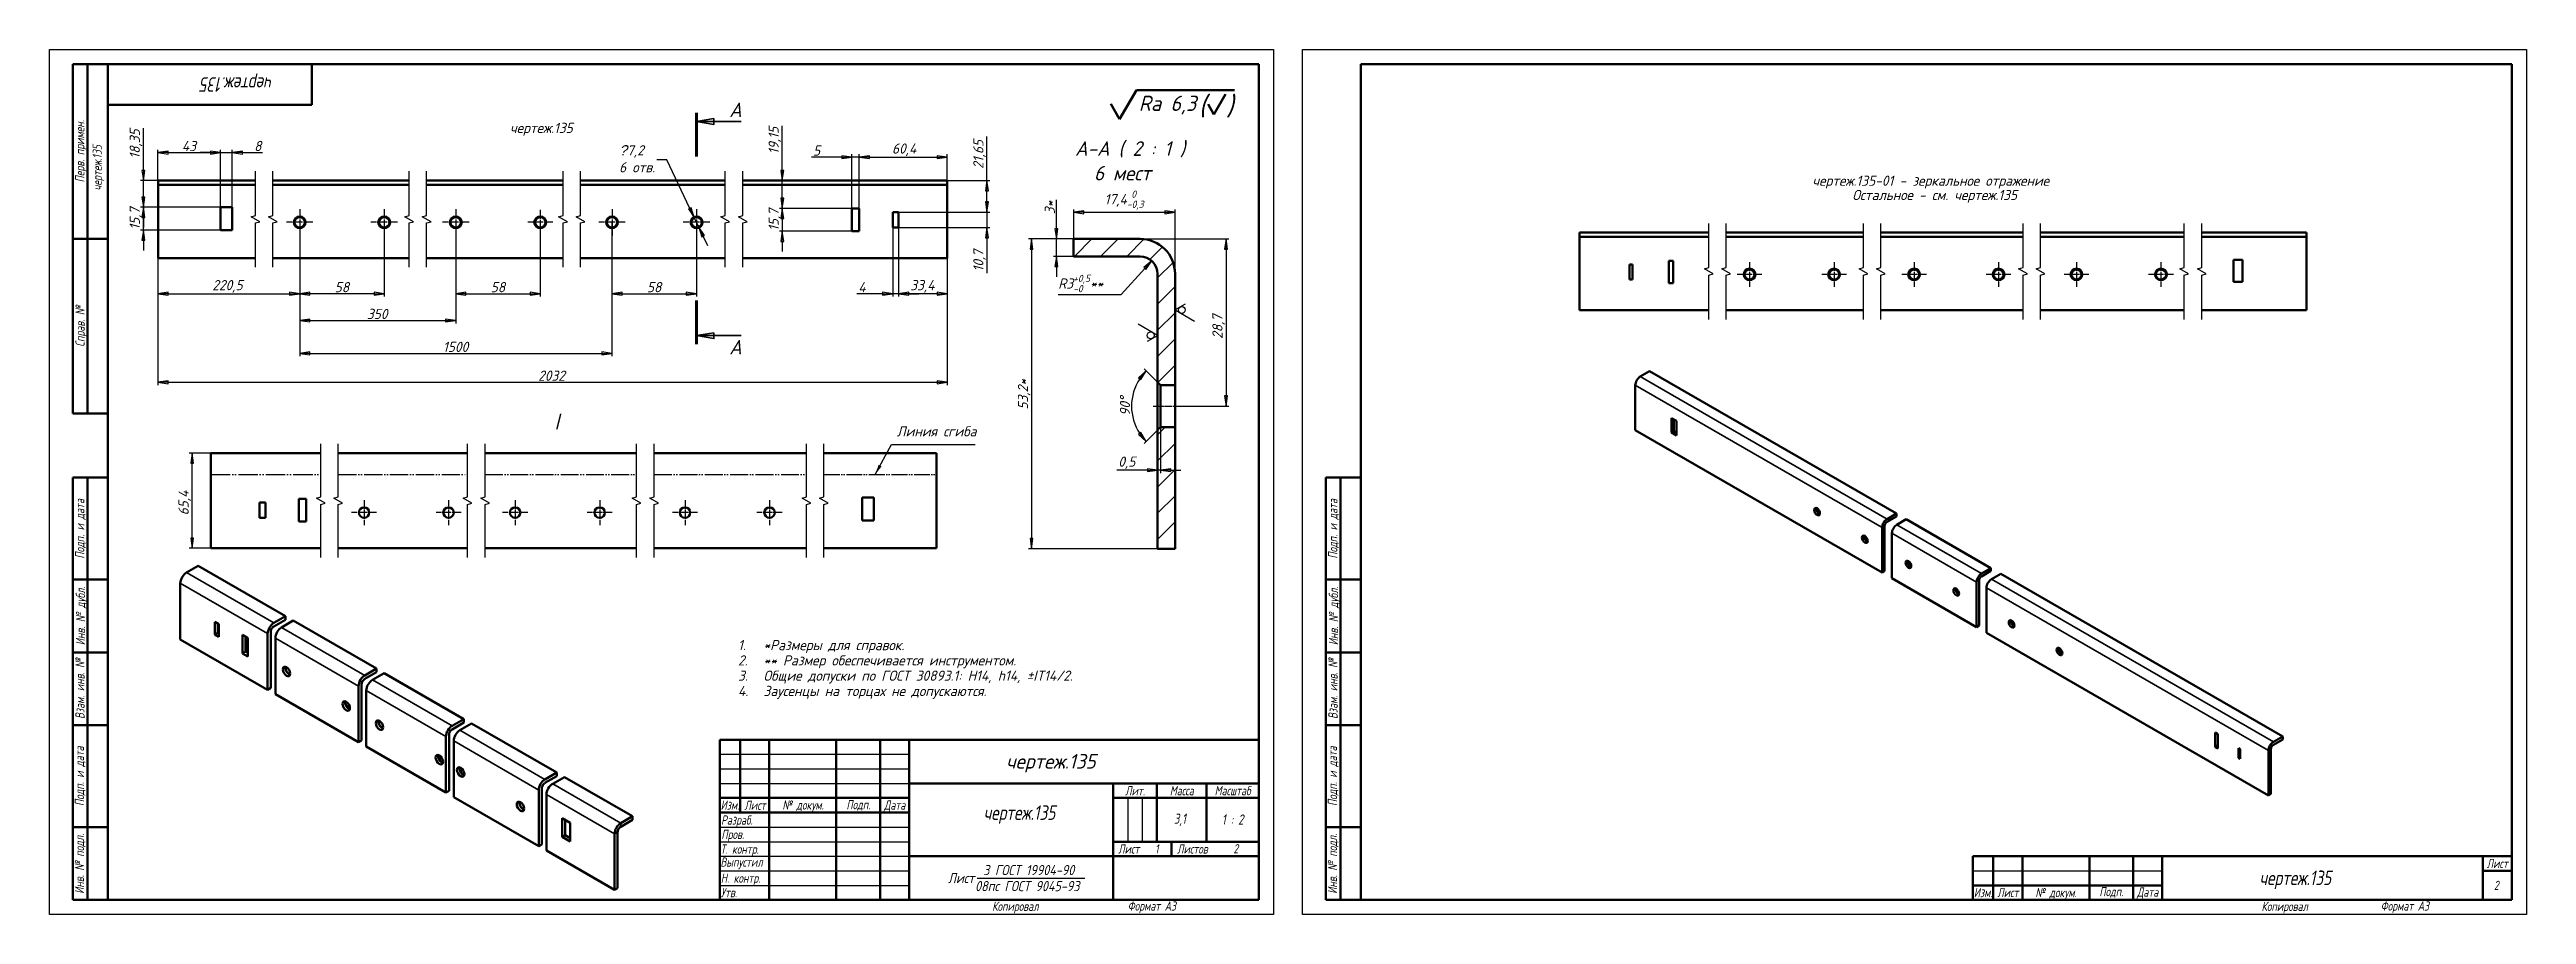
# Model space of a CAD drawing. Header units: millimetres. Extents: x 0 to 1700, y 0 to 594.
import ezdxf
from ezdxf.enums import TextEntityAlignment as Align

# ---------------------------------------------------------------- set-up
doc = ezdxf.new("R2010")
doc.units = ezdxf.units.MM
doc.header["$LTSCALE"] = 2
doc.linetypes.add('LT_04', pattern=[0.7087, 0.4724, -0.0591, 0.1181, -0.0591])
doc.linetypes.add('LT_16', pattern=[0.68, 0.48, -0.06, 0.01, -0.06, 0.01, -0.06])
for name, color, linetype, lineweight in [('Layer_01', 7, 'Continuous', 35), ('Layer_02', 7, 'Continuous', 50), ('Layer_03', 7, 'Continuous', 50), ('Layer_04', 7, 'Continuous', 50), ('Layer_05', 7, 'Continuous', 25), ('Layer_06', 7, 'Continuous', 25), ('Layer_07', 7, 'Continuous', 25), ('Layer_08', 7, 'Continuous', 25), ('Layer_09', 7, 'LT_04', 25), ('Layer_10', 7, 'Continuous', 25), ('Layer_11', 7, 'Continuous', 18), ('Layer_12', 7, 'Continuous', 50)]:
    doc.layers.add(name, color=color, linetype=linetype, lineweight=lineweight)
doc.styles.add('Style_02', font='ariali.ttf', dxfattribs={"width": 0.8})
doc.styles.add('Style_03', font='GOST Common Italic.ttf')
doc.styles.add('Style_05', font='GOST Common Italic.ttf')
doc.styles.add('Style_06', font='GOST Common Italic.ttf', dxfattribs={"width": 0.8})
doc.styles.add('Style_07', font='GOST Common Italic.ttf', dxfattribs={"width": 0.8})
doc.styles.add('Style_08', font='GOST Common Italic.ttf')
doc.styles.add('Style_09', font='AIGDT___.TTF')
doc.styles.add('Style_10', font='GOST Common Italic.ttf')
doc.styles.add('Style_11', font='GOST Common Italic.ttf', dxfattribs={"width": 0.9})
doc.styles.add('Style_12', font='GOST Common Italic.ttf', dxfattribs={"width": 0.8})
doc.styles.add('Style_13', font='GOST Common Italic.ttf')
doc.styles.add('Style_14', font='GOST Common Italic.ttf', dxfattribs={"width": 0.7})
doc.styles.add('Style_15', font='GOST Common Italic.ttf', dxfattribs={"width": 0.7})
doc.dimstyles.new('DimStyle_02', dxfattribs={"dimscale": 2, "dimtxt": 3.5, "dimasz": 3.5, "dimexe": 1, "dimexo": 0, "dimgap": 0.5, "dimtad": 1, "dimrnd": 1e-08, "dimtxsty": 'Style_03', "dimblk": 'Filled-1', "dimcen": 2.5, "dimdle": 15, "dimclrd": 256, "dimclre": 256, "dimclrt": 256, "dimazin": 2, "dimtfac": 0.714286, "dimtdec": 3, "dimtmove": 0, "dimatfit": 3, "dimlwd": 25, "dimlwe": 25})
doc.dimstyles.new('DimStyle_03', dxfattribs={"dimscale": 2, "dimtxt": 3.5, "dimasz": 3.5, "dimexe": 1, "dimexo": 0, "dimgap": 0.5, "dimtad": 1, "dimrnd": 1e-08, "dimtxsty": 'Style_03', "dimblk": 'Filled-1', "dimcen": 2.5, "dimdle": 15, "dimclrd": 256, "dimclre": 256, "dimclrt": 256, "dimazin": 2, "dimtfac": 0.714286, "dimtdec": 3, "dimtmove": 0, "dimatfit": 3, "dimlwd": -1, "dimlwe": 25})
doc.dimstyles.new('DimStyle_06', dxfattribs={"dimscale": 2, "dimtxt": 3.5, "dimasz": 3.5, "dimexe": 1, "dimexo": 0, "dimgap": 0.5, "dimtad": 1, "dimrnd": 1e-08, "dimtxsty": 'Style_03', "dimblk": 'Filled-1', "dimcen": 2.5, "dimdle": 15, "dimclrd": 256, "dimclre": 256, "dimclrt": 256, "dimazin": 2, "dimtfac": 0.714286, "dimtdec": 3, "dimtmove": 0, "dimatfit": 3, "dimlwd": 25, "dimlwe": 25})

msp = doc.modelspace()

# ---------------------------------------------------------------- texts
at = {"layer": 'Layer_07', "style": 'Style_03'}
for s, p in [('1. ', (472.5, 181.5)), ('*Размеры для справок.', (490, 181.5)), ('2. ', (472.5, 171)), ('** Размер обеспечивается инструментом.', (490, 171)), ('3. ', (472.5, 160.5)), ('4. ', (472.5, 150)), ('Заусенцы на торцах не допускаются.', (490, 150)), ('Общие допуски по ГОСТ 30893.1: H14, h14, ±IT14/2.', (490, 160.5))]:
    msp.add_text(s, height=7, dxfattribs=at).set_placement(p)
at = {"layer": 'Layer_07', "attachment_point": 7}
for s, insert, char_height, style in [('чертеж.135', (316.0487, 534.7596), 7, 'Style_03'), ('А-А ( 2 : 1 )', (703.8407, 519.988), 10, 'Style_05'), ('6 мест', (716.841, 504.1324), 10, 'Style_05'), ('чертеж.135-01 - зеркальное отражение', (1209.9113, 498.4865), 7, 'Style_03'), ('Остальное - см. чертеж.135', (1237.3295, 488.699), 7, 'Style_03'), ('/', (347.6503, 333.1404), 10, 'Style_09')]:
    msp.add_mtext(s, dxfattribs=dict(at, insert=insert, char_height=char_height, style=style))

# ---------------------------------------------------------------- blocks, each defined once
blk = doc.blocks.new('Block_08')
at = {"layer": 'Layer_12', "lineweight": 50}
for p, q in [((-9.68, -2.6), (-9.1, -3.6)), ((-9.1, -3.6), (-8, -1.7)), ((-8, -1.7), (-1.6, -1.7)), ((-3.32, -2.63), (-2.94, -3.3)), ((-2.94, -3.3), (-2.17, -1.97))]:
    blk.add_line(p, q, dxfattribs=at)
at = {"layer": 'Layer_07', "attachment_point": 7, "style": 'Style_03'}
for s, insert, char_height in [('\\A1;\\fGOST Common|b0|i1;\\H1.0000;Ra 6,3', (-7.85, -3.3), 1), ('\\A1;\\fGOST Common|b0|i1;\\H1.3000;(', (-3.94, -3.5), 1.3), ('\\A1;\\fGOST Common|b0|i1;\\H1.3000;)', (-2.14, -3.5), 1.3)]:
    blk.add_mtext(s, dxfattribs=dict(at, insert=insert, char_height=char_height))
blk = doc.blocks.new('2dTransSection0')
at = {"layer": 'Layer_01', "linetype": 'Continuous', "lineweight": 70}
for p, q in [((222.02, 275.27), (222.02, 260.27)), ((222.02, 210.77), (222.02, 195.77))]:
    blk.add_line(p, q, dxfattribs=at)
at = {"layer": 'Layer_01', "linetype": 'Continuous'}
for p, q in [((228.02, 273.27), (222.02, 272.27)), ((228.02, 272.27), (222.02, 272.27)), ((222.02, 272.27), (228.02, 271.27)), ((228.02, 271.27), (228.02, 273.27)), ((237.32, 272.27), (228.02, 272.27)), ((228.02, 199.77), (222.02, 198.77)), ((228.02, 198.77), (222.02, 198.77)), ((222.02, 198.77), (228.02, 197.77)), ((228.02, 197.77), (228.02, 199.77)), ((237.32, 198.77), (228.02, 198.77))]:
    blk.add_line(p, q, dxfattribs=at)
at = {"layer": 'Layer_01', "linetype": 'Continuous', "flags": 128}
for points in [[(228.02, 273.27), (222.02, 272.27), (228.02, 271.27), (228.02, 273.27)], [(228.02, 199.77), (222.02, 198.77), (228.02, 197.77), (228.02, 199.77)]]:
    blk.add_lwpolyline(points, dxfattribs=at)
at = {"layer": 'Layer_01'}
for points in [[(228.02, 273.27), (222.02, 272.27), (228.02, 271.27), (228.02, 273.27)], [(228.02, 199.77), (222.02, 198.77), (228.02, 197.77), (228.02, 199.77)]]:
    blk.add_solid(points, dxfattribs=at)
at = {"layer": 'Layer_01', "char_height": 5, "attachment_point": 7, "style": 'Style_05'}
for insert in [(233.23, 273.77), (233.23, 192.27)]:
    blk.add_mtext('А', dxfattribs=dict(at, insert=insert))
blk = doc.blocks.new('Filled-1')
at = {"color": 0}
for p, q in [((0, 0), (-1, 0.14)), ((-1, 0.14), (-1, -0.14)), ((-1, 0), (0, 0)), ((-1, -0.14), (0, 0))]:
    blk.add_line(p, q, dxfattribs=at)
at = {"color": 0, "flags": 128}
blk.add_lwpolyline([(-1, -0.14), (0, 0), (-1, 0.14), (-1, -0.14)], dxfattribs=at)
at = {"color": 0}
blk.add_solid([(-1, -0.14), (0, 0), (-1, 0.14), (-1, -0.14)], dxfattribs=at)
blk = doc.blocks.new('*D13')
at = {"layer": 'Defpoints', "color": 0, "linetype": 'Continuous'}
for p in [(702.9, 463.9), (674, 251.1), (760.5, 251.1)]:
    blk.add_point(p, dxfattribs=at)
at = {"layer": 'Layer_10', "linetype": 'Continuous', "lineweight": 25}
for p, q in [((702.9, 463.9), (672, 463.9)), ((674, 456.9), (674, 258.1)), ((760.5, 251.1), (672, 251.1))]:
    blk.add_line(p, q, dxfattribs=at)
at = {"layer": 'Layer_10', "linetype": 'Continuous', "lineweight": 25, "xscale": 7, "yscale": 7, "zscale": 7}
for p, rotation in [((674, 463.9), 90), ((674, 251.1), 270)]:
    blk.add_blockref('Filled-1', p, dxfattribs=dict(at, rotation=rotation))
at = {"layer": 'Layer_10', "linetype": 'Continuous', "lineweight": 25, "insert": (664.6, 346.7), "char_height": 7, "attachment_point": 1, "rotation": 90, "style": 'Style_03'}
blk.add_mtext('\\A1;\\fGOST Common|b0|i1;53,2*', dxfattribs=at)
blk = doc.blocks.new('*D14')
at = {"layer": 'Defpoints', "color": 0, "linetype": 'Continuous'}
for p in [(772.5, 482.2), (702.9, 463.9), (772.5, 439.9)]:
    blk.add_point(p, dxfattribs=at)
at = {"layer": 'Layer_10', "linetype": 'Continuous', "lineweight": 25}
for p, q in [((702.9, 463.9), (702.9, 484.2)), ((709.9, 482.2), (765.5, 482.2)), ((772.5, 439.9), (772.5, 484.2))]:
    blk.add_line(p, q, dxfattribs=at)
at = {"layer": 'Layer_10', "linetype": 'Continuous', "lineweight": 25, "xscale": 7, "yscale": 7, "zscale": 7, "rotation": 180}
blk.add_blockref('Filled-1', (702.9, 482.2), dxfattribs=at)
at = {"layer": 'Layer_10', "linetype": 'Continuous', "lineweight": 25, "xscale": 7, "yscale": 7, "zscale": 7}
blk.add_blockref('Filled-1', (772.5, 482.2), dxfattribs=at)
at = {"layer": 'Layer_10', "linetype": 'Continuous', "lineweight": 25, "insert": (724.1, 497.2), "char_height": 7, "attachment_point": 1, "style": 'Style_03'}
blk.add_mtext('\\A1;17,4{\\H5;\\S 0^ -0,3;}', dxfattribs=at)
blk = doc.blocks.new('*D15')
at = {"layer": 'Defpoints', "color": 0, "linetype": 'Continuous'}
for p in [(760.5, 332.7), (762.5, 334.7), (762.5, 305.1)]:
    blk.add_point(p, dxfattribs=at)
at = {"layer": 'Layer_10', "linetype": 'Continuous', "lineweight": 25}
for p, q in [((760.5, 332.7), (760.5, 303.1)), ((762.5, 334.7), (762.5, 303.1)), ((753.5, 305.1), (732.5, 305.1)), ((762.5, 305.1), (760.5, 305.1)), ((769.5, 305.1), (776.5, 305.1))]:
    blk.add_line(p, q, dxfattribs=at)
at = {"layer": 'Layer_10', "linetype": 'Continuous', "lineweight": 25, "xscale": 7, "yscale": 7, "zscale": 7}
blk.add_blockref('Filled-1', (760.5, 305.1), dxfattribs=at)
at = {"layer": 'Layer_10', "linetype": 'Continuous', "lineweight": 25, "xscale": 7, "yscale": 7, "zscale": 7, "rotation": 180}
blk.add_blockref('Filled-1', (762.5, 305.1), dxfattribs=at)
at = {"layer": 'Layer_10', "linetype": 'Continuous', "lineweight": 25, "insert": (733.5, 314.5), "char_height": 7, "attachment_point": 1, "style": 'Style_03'}
blk.add_mtext('\\A1;0,5', dxfattribs=at)
blk = doc.blocks.new('*D16')
at = {"layer": 'Defpoints', "color": 0, "linetype": 'Continuous'}
for p in [(171.7, 475.3), (74.4, 450.8), (171.7, 426.3)]:
    blk.add_point(p, dxfattribs=at)
at = {"layer": 'Layer_10', "linetype": 'Continuous', "lineweight": 25}
for p, q in [((171.7, 475.3), (171.7, 424.3)), ((74.4, 450.8), (74.4, 424.3)), ((81.4, 426.3), (164.7, 426.3))]:
    blk.add_line(p, q, dxfattribs=at)
at = {"layer": 'Layer_10', "linetype": 'Continuous', "lineweight": 25, "xscale": 7, "yscale": 7, "zscale": 7, "rotation": 180}
blk.add_blockref('Filled-1', (74.4, 426.3), dxfattribs=at)
at = {"layer": 'Layer_10', "linetype": 'Continuous', "lineweight": 25, "xscale": 7, "yscale": 7, "zscale": 7}
blk.add_blockref('Filled-1', (171.7, 426.3), dxfattribs=at)
at = {"layer": 'Layer_10', "linetype": 'Continuous', "lineweight": 25, "insert": (111.7, 435.7), "char_height": 7, "attachment_point": 1, "style": 'Style_03'}
blk.add_mtext('\\A1;220,5', dxfattribs=at)
blk = doc.blocks.new('*D17')
at = {"layer": 'Defpoints', "color": 0, "linetype": 'Continuous'}
for p in [(171.7, 475.3), (229.7, 475.3), (171.7, 426.3)]:
    blk.add_point(p, dxfattribs=at)
at = {"layer": 'Layer_10', "linetype": 'Continuous', "lineweight": 25}
for p, q in [((171.7, 475.3), (171.7, 424.3)), ((229.7, 475.3), (229.7, 424.3)), ((222.7, 426.3), (178.7, 426.3))]:
    blk.add_line(p, q, dxfattribs=at)
at = {"layer": 'Layer_10', "linetype": 'Continuous', "lineweight": 25, "xscale": 7, "yscale": 7, "zscale": 7, "rotation": 180}
blk.add_blockref('Filled-1', (171.7, 426.3), dxfattribs=at)
at = {"layer": 'Layer_10', "linetype": 'Continuous', "lineweight": 25, "xscale": 7, "yscale": 7, "zscale": 7}
blk.add_blockref('Filled-1', (229.7, 426.3), dxfattribs=at)
at = {"layer": 'Layer_10', "linetype": 'Continuous', "lineweight": 25, "insert": (195.7, 434.3), "char_height": 7, "attachment_point": 1, "style": 'Style_03'}
blk.add_mtext('\\A1;58', dxfattribs=at)
blk = doc.blocks.new('*D18')
at = {"layer": 'Defpoints', "color": 0, "linetype": 'Continuous'}
for p in [(171.7, 475.3), (278.8, 475.3), (278.8, 407.9)]:
    blk.add_point(p, dxfattribs=at)
at = {"layer": 'Layer_10', "linetype": 'Continuous', "lineweight": 25}
for p, q in [((171.7, 475.3), (171.7, 405.9)), ((278.8, 475.3), (278.8, 405.9)), ((178.7, 407.9), (271.8, 407.9))]:
    blk.add_line(p, q, dxfattribs=at)
at = {"layer": 'Layer_10', "linetype": 'Continuous', "lineweight": 25, "xscale": 7, "yscale": 7, "zscale": 7, "rotation": 180}
blk.add_blockref('Filled-1', (171.7, 407.9), dxfattribs=at)
at = {"layer": 'Layer_10', "linetype": 'Continuous', "lineweight": 25, "xscale": 7, "yscale": 7, "zscale": 7}
blk.add_blockref('Filled-1', (278.8, 407.9), dxfattribs=at)
at = {"layer": 'Layer_10', "linetype": 'Continuous', "lineweight": 25, "insert": (217.8, 415.9), "char_height": 7, "attachment_point": 1, "style": 'Style_03'}
blk.add_mtext('\\A1;350', dxfattribs=at)
blk = doc.blocks.new('*D19')
at = {"layer": 'Defpoints', "color": 0, "linetype": 'Continuous'}
for p in [(171.7, 475.3), (386, 475.3), (386, 385.3)]:
    blk.add_point(p, dxfattribs=at)
at = {"layer": 'Layer_10', "linetype": 'Continuous', "lineweight": 25}
for p, q in [((171.7, 475.3), (171.7, 383.3)), ((386, 475.3), (386, 383.3)), ((178.7, 385.3), (379, 385.3))]:
    blk.add_line(p, q, dxfattribs=at)
at = {"layer": 'Layer_10', "linetype": 'Continuous', "lineweight": 25, "xscale": 7, "yscale": 7, "zscale": 7, "rotation": 180}
blk.add_blockref('Filled-1', (171.7, 385.3), dxfattribs=at)
at = {"layer": 'Layer_10', "linetype": 'Continuous', "lineweight": 25, "xscale": 7, "yscale": 7, "zscale": 7}
blk.add_blockref('Filled-1', (386, 385.3), dxfattribs=at)
at = {"layer": 'Layer_10', "linetype": 'Continuous', "lineweight": 25, "insert": (270, 393.3), "char_height": 7, "attachment_point": 1, "style": 'Style_03'}
blk.add_mtext('\\A1;1500', dxfattribs=at)
blk = doc.blocks.new('*D20')
at = {"layer": 'Defpoints', "color": 0, "linetype": 'Continuous'}
for p in [(278.8, 475.3), (336.8, 475.3), (336.8, 426.3)]:
    blk.add_point(p, dxfattribs=at)
at = {"layer": 'Layer_10', "linetype": 'Continuous', "lineweight": 25}
for p, q in [((278.8, 475.3), (278.8, 424.3)), ((336.8, 475.3), (336.8, 424.3)), ((285.8, 426.3), (329.8, 426.3))]:
    blk.add_line(p, q, dxfattribs=at)
at = {"layer": 'Layer_10', "linetype": 'Continuous', "lineweight": 25, "xscale": 7, "yscale": 7, "zscale": 7, "rotation": 180}
blk.add_blockref('Filled-1', (278.8, 426.3), dxfattribs=at)
at = {"layer": 'Layer_10', "linetype": 'Continuous', "lineweight": 25, "xscale": 7, "yscale": 7, "zscale": 7}
blk.add_blockref('Filled-1', (336.8, 426.3), dxfattribs=at)
at = {"layer": 'Layer_10', "linetype": 'Continuous', "lineweight": 25, "insert": (302.8, 434.3), "char_height": 7, "attachment_point": 1, "style": 'Style_03'}
blk.add_mtext('\\A1;58', dxfattribs=at)
blk = doc.blocks.new('*D21')
at = {"layer": 'Defpoints', "color": 0, "linetype": 'Continuous'}
for p in [(386, 475.3), (444, 475.3), (444, 426.3)]:
    blk.add_point(p, dxfattribs=at)
at = {"layer": 'Layer_10', "linetype": 'Continuous', "lineweight": 25}
for p, q in [((386, 475.3), (386, 424.3)), ((444, 475.3), (444, 424.3)), ((393, 426.3), (437, 426.3))]:
    blk.add_line(p, q, dxfattribs=at)
at = {"layer": 'Layer_10', "linetype": 'Continuous', "lineweight": 25, "xscale": 7, "yscale": 7, "zscale": 7, "rotation": 180}
blk.add_blockref('Filled-1', (386, 426.3), dxfattribs=at)
at = {"layer": 'Layer_10', "linetype": 'Continuous', "lineweight": 25, "xscale": 7, "yscale": 7, "zscale": 7}
blk.add_blockref('Filled-1', (444, 426.3), dxfattribs=at)
at = {"layer": 'Layer_10', "linetype": 'Continuous', "lineweight": 25, "insert": (410, 434.3), "char_height": 7, "attachment_point": 1, "style": 'Style_03'}
blk.add_mtext('\\A1;58', dxfattribs=at)
blk = doc.blocks.new('*D22')
at = {"layer": 'Defpoints', "color": 0, "linetype": 'Continuous'}
for p in [(117.4, 523.2), (74.4, 498), (117.4, 485.7)]:
    blk.add_point(p, dxfattribs=at)
at = {"layer": 'Layer_10', "linetype": 'Continuous', "lineweight": 25}
for p, q in [((74.4, 498), (74.4, 525.2)), ((81.4, 523.2), (110.4, 523.2)), ((117.4, 485.7), (117.4, 525.2))]:
    blk.add_line(p, q, dxfattribs=at)
at = {"layer": 'Layer_10', "linetype": 'Continuous', "lineweight": 25, "xscale": 7, "yscale": 7, "zscale": 7, "rotation": 180}
blk.add_blockref('Filled-1', (74.4, 523.2), dxfattribs=at)
at = {"layer": 'Layer_10', "linetype": 'Continuous', "lineweight": 25, "xscale": 7, "yscale": 7, "zscale": 7}
blk.add_blockref('Filled-1', (117.4, 523.2), dxfattribs=at)
at = {"layer": 'Layer_10', "linetype": 'Continuous', "lineweight": 25, "insert": (90.8, 531.2), "char_height": 7, "attachment_point": 1, "style": 'Style_03'}
blk.add_mtext('\\A1;43', dxfattribs=at)
blk = doc.blocks.new('*D23')
at = {"layer": 'Defpoints', "color": 0, "linetype": 'Continuous'}
for p in [(125.4, 523.2), (117.4, 485.7), (125.4, 485.7)]:
    blk.add_point(p, dxfattribs=at)
at = {"layer": 'Layer_10', "linetype": 'Continuous', "lineweight": 25}
for p, q in [((110.4, 523.2), (103.4, 523.2)), ((117.4, 485.7), (117.4, 525.2)), ((117.4, 523.2), (125.4, 523.2)), ((125.4, 485.7), (125.4, 525.2)), ((132.4, 523.2), (146.1, 523.2))]:
    blk.add_line(p, q, dxfattribs=at)
at = {"layer": 'Layer_10', "linetype": 'Continuous', "lineweight": 25, "xscale": 7, "yscale": 7, "zscale": 7}
blk.add_blockref('Filled-1', (117.4, 523.2), dxfattribs=at)
at = {"layer": 'Layer_10', "linetype": 'Continuous', "lineweight": 25, "xscale": 7, "yscale": 7, "zscale": 7, "rotation": 180}
blk.add_blockref('Filled-1', (125.4, 523.2), dxfattribs=at)
at = {"layer": 'Layer_10', "linetype": 'Continuous', "lineweight": 25, "insert": (140.4, 531.2), "char_height": 7, "attachment_point": 1, "style": 'Style_03'}
blk.add_mtext('\\A1;8', dxfattribs=at)
blk = doc.blocks.new('*D24')
at = {"layer": 'Defpoints', "color": 0, "linetype": 'Continuous'}
for p in [(64.4, 485.7), (117.4, 485.7), (117.4, 470)]:
    blk.add_point(p, dxfattribs=at)
at = {"layer": 'Layer_10', "linetype": 'Continuous', "lineweight": 25}
for p, q in [((64.4, 492.7), (64.4, 499.7)), ((117.4, 485.7), (62.4, 485.7)), ((64.4, 470), (64.4, 485.7)), ((117.4, 470), (62.4, 470)), ((64.4, 463), (64.4, 456))]:
    blk.add_line(p, q, dxfattribs=at)
at = {"layer": 'Layer_10', "linetype": 'Continuous', "lineweight": 25, "xscale": 7, "yscale": 7, "zscale": 7}
for p, rotation in [((64.4, 485.7), 270), ((64.4, 470), 90)]:
    blk.add_blockref('Filled-1', p, dxfattribs=dict(at, rotation=rotation))
at = {"layer": 'Layer_10', "linetype": 'Continuous', "lineweight": 25, "insert": (55, 470.2), "char_height": 7, "attachment_point": 1, "rotation": 90, "style": 'Style_03'}
blk.add_mtext('\\A1;15,7', dxfattribs=at)
blk = doc.blocks.new('*D25')
at = {"layer": 'Defpoints', "color": 0, "linetype": 'Continuous'}
for p in [(74.4, 504), (64.4, 485.7), (117.4, 485.7)]:
    blk.add_point(p, dxfattribs=at)
at = {"layer": 'Layer_10', "linetype": 'Continuous', "lineweight": 25}
for p, q in [((64.4, 511), (64.4, 540)), ((74.4, 504), (62.4, 504)), ((64.4, 485.7), (64.4, 504)), ((117.4, 485.7), (62.4, 485.7)), ((64.4, 478.7), (64.4, 471.7))]:
    blk.add_line(p, q, dxfattribs=at)
at = {"layer": 'Layer_10', "linetype": 'Continuous', "lineweight": 25, "xscale": 7, "yscale": 7, "zscale": 7}
for p, rotation in [((64.4, 504), 270), ((64.4, 485.7), 90)]:
    blk.add_blockref('Filled-1', p, dxfattribs=dict(at, rotation=rotation))
at = {"layer": 'Layer_10', "linetype": 'Continuous', "lineweight": 25, "insert": (55, 519), "char_height": 7, "attachment_point": 1, "rotation": 90, "style": 'Style_03'}
blk.add_mtext('\\A1;18,35', dxfattribs=at)
blk = doc.blocks.new('*D26')
at = {"layer": 'Defpoints', "color": 0, "linetype": 'Continuous'}
for p in [(616.1, 504), (582.7, 482.4), (643.4, 482.4)]:
    blk.add_point(p, dxfattribs=at)
at = {"layer": 'Layer_10', "linetype": 'Continuous', "lineweight": 25}
for p, q in [((643.4, 504), (643.4, 534.2)), ((616.1, 504), (645.4, 504)), ((643.4, 489.4), (643.4, 497)), ((582.7, 482.4), (645.4, 482.4))]:
    blk.add_line(p, q, dxfattribs=at)
at = {"layer": 'Layer_10', "linetype": 'Continuous', "lineweight": 25, "xscale": 7, "yscale": 7, "zscale": 7}
for p, rotation in [((643.4, 504), 90), ((643.4, 482.4), 270)]:
    blk.add_blockref('Filled-1', p, dxfattribs=dict(at, rotation=rotation))
at = {"layer": 'Layer_10', "linetype": 'Continuous', "lineweight": 25, "insert": (634, 512), "char_height": 7, "attachment_point": 1, "rotation": 90, "style": 'Style_03'}
blk.add_mtext('\\A1;21,65', dxfattribs=at)
blk = doc.blocks.new('*D27')
at = {"layer": 'Defpoints', "color": 0, "linetype": 'Continuous'}
for p in [(573.7, 504), (502.9, 484.9), (550.7, 484.9)]:
    blk.add_point(p, dxfattribs=at)
at = {"layer": 'Layer_10', "linetype": 'Continuous', "lineweight": 25}
for p, q in [((502.9, 511), (502.9, 541.6)), ((502.9, 484.9), (502.9, 504)), ((550.7, 484.9), (500.9, 484.9)), ((502.9, 477.9), (502.9, 470.9))]:
    blk.add_line(p, q, dxfattribs=at)
at = {"layer": 'Layer_10', "linetype": 'Continuous', "lineweight": 25, "xscale": 7, "yscale": 7, "zscale": 7}
for p, rotation in [((502.9, 504), 270), ((502.9, 484.9), 90)]:
    blk.add_blockref('Filled-1', p, dxfattribs=dict(at, rotation=rotation))
at = {"layer": 'Layer_10', "linetype": 'Continuous', "lineweight": 25, "insert": (493.5, 522.1), "char_height": 7, "attachment_point": 1, "rotation": 90, "style": 'Style_03'}
blk.add_mtext('\\A1;19,15', dxfattribs=at)
blk = doc.blocks.new('*D28')
at = {"layer": 'Defpoints', "color": 0, "linetype": 'Continuous'}
for p in [(555.7, 484.9), (502.9, 469.2), (555.7, 469.2)]:
    blk.add_point(p, dxfattribs=at)
at = {"layer": 'Layer_10', "linetype": 'Continuous', "lineweight": 25}
for p, q in [((502.9, 491.9), (502.9, 498.9)), ((555.7, 484.9), (500.9, 484.9)), ((502.9, 484.9), (502.9, 469.2)), ((555.7, 469.2), (500.9, 469.2)), ((502.9, 462.2), (502.9, 455.2))]:
    blk.add_line(p, q, dxfattribs=at)
at = {"layer": 'Layer_10', "linetype": 'Continuous', "lineweight": 25, "xscale": 7, "yscale": 7, "zscale": 7}
for p, rotation in [((502.9, 484.9), 270), ((502.9, 469.2), 90)]:
    blk.add_blockref('Filled-1', p, dxfattribs=dict(at, rotation=rotation))
at = {"layer": 'Layer_10', "linetype": 'Continuous', "lineweight": 25, "insert": (493.5, 469.4), "char_height": 7, "attachment_point": 1, "rotation": 90, "style": 'Style_03'}
blk.add_mtext('\\A1;15,7', dxfattribs=at)
blk = doc.blocks.new('*D29')
at = {"layer": 'Defpoints', "color": 0, "linetype": 'Continuous'}
for p in [(616.1, 520.1), (616.1, 498), (555.7, 484.9)]:
    blk.add_point(p, dxfattribs=at)
at = {"layer": 'Layer_10', "linetype": 'Continuous', "lineweight": 25}
for p, q in [((555.7, 484.9), (555.7, 522.1)), ((562.7, 520.1), (609.1, 520.1)), ((616.1, 498), (616.1, 522.1))]:
    blk.add_line(p, q, dxfattribs=at)
at = {"layer": 'Layer_10', "linetype": 'Continuous', "lineweight": 25, "xscale": 7, "yscale": 7, "zscale": 7, "rotation": 180}
blk.add_blockref('Filled-1', (555.7, 520.1), dxfattribs=at)
at = {"layer": 'Layer_10', "linetype": 'Continuous', "lineweight": 25, "xscale": 7, "yscale": 7, "zscale": 7}
blk.add_blockref('Filled-1', (616.1, 520.1), dxfattribs=at)
at = {"layer": 'Layer_10', "linetype": 'Continuous', "lineweight": 25, "insert": (578.2, 529.5), "char_height": 7, "attachment_point": 1, "style": 'Style_03'}
blk.add_mtext('\\A1;60,4', dxfattribs=at)
blk = doc.blocks.new('*D30')
at = {"layer": 'Defpoints', "color": 0, "linetype": 'Continuous'}
for p in [(555.7, 520.1), (550.7, 484.9), (555.7, 484.9)]:
    blk.add_point(p, dxfattribs=at)
at = {"layer": 'Layer_10', "linetype": 'Continuous', "lineweight": 25}
for p, q in [((543.7, 520.1), (523, 520.1)), ((550.7, 484.9), (550.7, 522.1)), ((555.7, 520.1), (550.7, 520.1)), ((555.7, 484.9), (555.7, 522.1)), ((562.7, 520.1), (569.7, 520.1))]:
    blk.add_line(p, q, dxfattribs=at)
at = {"layer": 'Layer_10', "linetype": 'Continuous', "lineweight": 25, "xscale": 7, "yscale": 7, "zscale": 7}
blk.add_blockref('Filled-1', (550.7, 520.1), dxfattribs=at)
at = {"layer": 'Layer_10', "linetype": 'Continuous', "lineweight": 25, "xscale": 7, "yscale": 7, "zscale": 7, "rotation": 180}
blk.add_blockref('Filled-1', (555.7, 520.1), dxfattribs=at)
at = {"layer": 'Layer_10', "linetype": 'Continuous', "lineweight": 25, "insert": (524, 528.1), "char_height": 7, "attachment_point": 1, "style": 'Style_03'}
blk.add_mtext('\\A1;5', dxfattribs=at)
blk = doc.blocks.new('*D31')
at = {"layer": 'Defpoints', "color": 0, "linetype": 'Continuous'}
for p in [(582.7, 482.4), (582.7, 471.7), (643.4, 471.7)]:
    blk.add_point(p, dxfattribs=at)
at = {"layer": 'Layer_10', "linetype": 'Continuous', "lineweight": 25}
for p, q in [((643.4, 489.4), (643.4, 496.4)), ((582.7, 482.4), (645.4, 482.4)), ((643.4, 482.4), (643.4, 471.7)), ((582.7, 471.7), (645.4, 471.7)), ((643.4, 464.7), (643.4, 440.5))]:
    blk.add_line(p, q, dxfattribs=at)
at = {"layer": 'Layer_10', "linetype": 'Continuous', "lineweight": 25, "xscale": 7, "yscale": 7, "zscale": 7}
for p, rotation in [((643.4, 482.4), 270), ((643.4, 471.7), 90)]:
    blk.add_blockref('Filled-1', p, dxfattribs=dict(at, rotation=rotation))
at = {"layer": 'Layer_10', "linetype": 'Continuous', "lineweight": 25, "insert": (634, 441.5), "char_height": 7, "attachment_point": 1, "rotation": 90, "style": 'Style_03'}
blk.add_mtext('\\A1;10,7', dxfattribs=at)
blk = doc.blocks.new('*D32')
at = {"layer": 'Defpoints', "color": 0, "linetype": 'Continuous'}
for p in [(582.7, 471.7), (616.1, 450.8), (582.7, 426.3)]:
    blk.add_point(p, dxfattribs=at)
at = {"layer": 'Layer_10', "linetype": 'Continuous', "lineweight": 25}
for p, q in [((582.7, 471.7), (582.7, 424.3)), ((616.1, 450.8), (616.1, 424.3)), ((609.1, 426.3), (589.7, 426.3))]:
    blk.add_line(p, q, dxfattribs=at)
at = {"layer": 'Layer_10', "linetype": 'Continuous', "lineweight": 25, "xscale": 7, "yscale": 7, "zscale": 7, "rotation": 180}
blk.add_blockref('Filled-1', (582.7, 426.3), dxfattribs=at)
at = {"layer": 'Layer_10', "linetype": 'Continuous', "lineweight": 25, "xscale": 7, "yscale": 7, "zscale": 7}
blk.add_blockref('Filled-1', (616.1, 426.3), dxfattribs=at)
at = {"layer": 'Layer_10', "linetype": 'Continuous', "lineweight": 25, "insert": (590.7, 435.7), "char_height": 7, "attachment_point": 1, "style": 'Style_03'}
blk.add_mtext('\\A1;33,4', dxfattribs=at)
blk = doc.blocks.new('*D33')
at = {"layer": 'Defpoints', "color": 0, "linetype": 'Continuous'}
for p in [(578.7, 471.7), (582.7, 471.7), (578.7, 426.3)]:
    blk.add_point(p, dxfattribs=at)
at = {"layer": 'Layer_10', "linetype": 'Continuous', "lineweight": 25}
for p, q in [((578.7, 471.7), (578.7, 424.3)), ((582.7, 471.7), (582.7, 424.3)), ((571.7, 426.3), (554.1, 426.3)), ((582.7, 426.3), (578.7, 426.3)), ((589.7, 426.3), (596.7, 426.3))]:
    blk.add_line(p, q, dxfattribs=at)
at = {"layer": 'Layer_10', "linetype": 'Continuous', "lineweight": 25, "xscale": 7, "yscale": 7, "zscale": 7}
blk.add_blockref('Filled-1', (578.7, 426.3), dxfattribs=at)
at = {"layer": 'Layer_10', "linetype": 'Continuous', "lineweight": 25, "xscale": 7, "yscale": 7, "zscale": 7, "rotation": 180}
blk.add_blockref('Filled-1', (582.7, 426.3), dxfattribs=at)
at = {"layer": 'Layer_10', "linetype": 'Continuous', "lineweight": 25, "insert": (555.1, 434.3), "char_height": 7, "attachment_point": 1, "style": 'Style_03'}
blk.add_mtext('\\A1;4', dxfattribs=at)
blk = doc.blocks.new('*D34')
at = {"layer": 'Defpoints', "color": 0, "linetype": 'Continuous'}
for p in [(756.5, 448.8), (748.5, 439.9)]:
    blk.add_point(p, dxfattribs=at)
at = {"layer": 'Layer_10', "linetype": 'Continuous', "lineweight": 25}
for p, q in [((735.5, 425.7), (751.8, 443.6)), ((692.3, 425.7), (735.5, 425.7))]:
    blk.add_line(p, q, dxfattribs=at)
at = {"layer": 'Layer_10', "linetype": 'Continuous', "lineweight": 25, "xscale": 7, "yscale": 7, "zscale": 7, "rotation": 47.64736729774319}
blk.add_blockref('Filled-1', (756.5, 448.8), dxfattribs=at)
at = {"layer": 'Layer_10', "linetype": 'Continuous', "lineweight": 25, "insert": (692.3, 439.3), "char_height": 7, "attachment_point": 1, "style": 'Style_03'}
blk.add_mtext('\\A1;\\fGOST Common|b0|i1;R3{\\H5;\\S+0,5^ -0;}**', dxfattribs=at)
blk = doc.blocks.new('*D35')
at = {"layer": 'Defpoints', "color": 0, "linetype": 'Continuous'}
for p in [(702.9, 463.9), (691, 451.9), (702.9, 451.9)]:
    blk.add_point(p, dxfattribs=at)
at = {"layer": 'Layer_10', "linetype": 'Continuous', "lineweight": 25}
for p, q in [((691, 470.9), (691, 490.8)), ((702.9, 463.9), (689, 463.9)), ((691, 451.9), (691, 463.9)), ((702.9, 451.9), (689, 451.9)), ((691, 444.9), (691, 437.9))]:
    blk.add_line(p, q, dxfattribs=at)
at = {"layer": 'Layer_10', "linetype": 'Continuous', "lineweight": 25, "xscale": 7, "yscale": 7, "zscale": 7}
for p, rotation in [((691, 463.9), 270), ((691, 451.9), 90)]:
    blk.add_blockref('Filled-1', p, dxfattribs=dict(at, rotation=rotation))
at = {"layer": 'Layer_10', "linetype": 'Continuous', "lineweight": 25, "insert": (683, 480.8), "char_height": 7, "attachment_point": 1, "rotation": 90, "style": 'Style_03'}
blk.add_mtext('\\A1;\\fGOST Common|b0|i1;3*', dxfattribs=at)
blk = doc.blocks.new('Block_11')
at = {"layer": 'Layer_12', "lineweight": 30}
for p, q in [((-0.58, 1), (0, 0)), ((0, 0), (1.1, 1.9))]:
    blk.add_line(p, q, dxfattribs=at)
blk.add_circle((0, 0.67), 0.333, dxfattribs=at)
blk = doc.blocks.new('*D36')
at = {"layer": 'Defpoints', "color": 0, "linetype": 'Continuous'}
for p in [(743.7, 358), (760.5, 365.5), (776.9, 349.1), (762.5, 334.7)]:
    blk.add_point(p, dxfattribs=at)
at = {"layer": 'Layer_10', "linetype": 'Continuous', "lineweight": 25}
for p, q in [((760.5, 365.5), (751.2, 374.8)), ((762.5, 334.7), (751.2, 323.5))]:
    blk.add_line(p, q, dxfattribs=at)
blk.add_arc((776.9, 349.1), 34.3, 146.7172, 213.2828, dxfattribs=at)
at = {"layer": 'Layer_10', "linetype": 'Continuous', "lineweight": 25, "xscale": 7, "yscale": 7, "zscale": 7}
for p, rotation in [((752.6, 373.4), 50.85859966298295), ((752.6, 324.9), 309.1414003370171)]:
    blk.add_blockref('Filled-1', p, dxfattribs=dict(at, rotation=rotation))
at = {"layer": 'Layer_10', "linetype": 'Continuous', "lineweight": 25, "insert": (734.6, 342.4), "char_height": 7, "attachment_point": 1, "rotation": 90, "style": 'Style_03'}
blk.add_mtext('\\A1;90°', dxfattribs=at)
blk = doc.blocks.new('Block_12')
at = {"layer": 'Layer_12', "lineweight": 30}
for p, q in [((-0.58, 1), (0, 0)), ((0, 0), (1.1, 1.9))]:
    blk.add_line(p, q, dxfattribs=at)
blk.add_circle((0, 0.67), 0.333, dxfattribs=at)
blk = doc.blocks.new('Block_13')
at = {"layer": 'Layer_12', "lineweight": 30}
blk.add_line((0, 0), (8.2, 0), dxfattribs=at)
at = {"layer": 'Layer_07', "style": 'Style_08'}
blk.add_text('Линия сгиба', height=1, dxfattribs=at).set_placement((0.5, 0.5), align=Align.BOTTOM_LEFT)
blk = doc.blocks.new('*D37')
at = {"layer": 'Defpoints', "color": 0, "linetype": 'Continuous'}
for p in [(97.9, 316.9), (110.7, 316.9), (110.7, 251.5)]:
    blk.add_point(p, dxfattribs=at)
at = {"layer": 'Layer_10', "linetype": 'Continuous', "lineweight": 25}
for p, q in [((110.7, 316.9), (95.9, 316.9)), ((97.9, 258.5), (97.9, 309.9)), ((110.7, 251.5), (95.9, 251.5))]:
    blk.add_line(p, q, dxfattribs=at)
at = {"layer": 'Layer_10', "linetype": 'Continuous', "lineweight": 25, "xscale": 7, "yscale": 7, "zscale": 7}
for p, rotation in [((97.9, 316.9), 90), ((97.9, 251.5), 270)]:
    blk.add_blockref('Filled-1', p, dxfattribs=dict(at, rotation=rotation))
at = {"layer": 'Layer_10', "linetype": 'Continuous', "lineweight": 25, "insert": (88.5, 274.1), "char_height": 7, "attachment_point": 1, "rotation": 90, "style": 'Style_03'}
blk.add_mtext('\\A1;65,4', dxfattribs=at)
blk = doc.blocks.new('*D38')
at = {"layer": 'Defpoints', "color": 0, "linetype": 'Continuous'}
for p in [(748.5, 463.9), (777.5, 349.1), (807.5, 349.1)]:
    blk.add_point(p, dxfattribs=at)
at = {"layer": 'Layer_10', "linetype": 'Continuous', "lineweight": 25}
for p, q in [((748.5, 463.9), (809.5, 463.9)), ((807.5, 456.9), (807.5, 356.1)), ((777.5, 349.1), (809.5, 349.1))]:
    blk.add_line(p, q, dxfattribs=at)
at = {"layer": 'Layer_10', "linetype": 'Continuous', "lineweight": 25, "xscale": 7, "yscale": 7, "zscale": 7}
for p, rotation in [((807.5, 463.9), 90), ((807.5, 349.1), 270)]:
    blk.add_blockref('Filled-1', p, dxfattribs=dict(at, rotation=rotation))
at = {"layer": 'Layer_10', "linetype": 'Continuous', "lineweight": 25, "insert": (798.1, 395.3), "char_height": 7, "attachment_point": 1, "rotation": 90, "style": 'Style_03'}
blk.add_mtext('\\A1;28,7', dxfattribs=at)
blk = doc.blocks.new('*D39')
at = {"layer": 'Defpoints', "color": 0, "linetype": 'Continuous'}
for p in [(74.4, 450.8), (616.1, 450.8), (616.1, 365.5)]:
    blk.add_point(p, dxfattribs=at)
at = {"layer": 'Layer_10', "linetype": 'Continuous', "lineweight": 25}
for p, q in [((74.4, 450.8), (74.4, 363.5)), ((616.1, 450.8), (616.1, 363.5)), ((81.4, 365.5), (609.1, 365.5))]:
    blk.add_line(p, q, dxfattribs=at)
at = {"layer": 'Layer_10', "linetype": 'Continuous', "lineweight": 25, "xscale": 7, "yscale": 7, "zscale": 7, "rotation": 180}
blk.add_blockref('Filled-1', (74.4, 365.5), dxfattribs=at)
at = {"layer": 'Layer_10', "linetype": 'Continuous', "lineweight": 25, "xscale": 7, "yscale": 7, "zscale": 7}
blk.add_blockref('Filled-1', (616.1, 365.5), dxfattribs=at)
at = {"layer": 'Layer_10', "linetype": 'Continuous', "lineweight": 25, "insert": (335.3, 373.5), "char_height": 7, "attachment_point": 1, "style": 'Style_03'}
blk.add_mtext('\\A1;2032', dxfattribs=at)
blk = doc.blocks.new('Block_04')
at = {"layer": 'Layer_12'}
for p, q in [((-12, 0), (-12, 145)), ((-12, 145), (0, 145)), ((-7, 145), (-7, 0)), ((-12, 110), (-7, 110)), ((-7, 110), (0, 110)), ((-12, 85), (-7, 85)), ((-7, 85), (0, 85)), ((-12, 60), (-7, 60)), ((-7, 60), (0, 60)), ((-12, 25), (-7, 25)), ((-7, 25), (0, 25)), ((0, 0), (-12, 0))]:
    blk.add_line(p, q, dxfattribs=at)
at = {"layer": 'Layer_07', "char_height": 3.17, "attachment_point": 5, "rotation": 90, "style": 'Style_02'}
for s, insert, width in [('\\fGOST Common|b0|i1;\\H3.1700;Подп. и дата', (-9.37, 127.41), 34.7679), ('\\fGOST Common|b0|i1;\\H3.1700;Инв. № дубл.', (-8.95, 97.55), 24.8438), ('\\fGOST Common|b0|i1;\\H3.1700;Взам. инв. №', (-9.58, 72.53), 24.8669), ('\\fGOST Common|b0|i1;\\H3.1700;Подп. и дата', (-9.5, 42.47), 35.1486), ('\\fGOST Common|b0|i1;\\H3.1700;Инв. № подл.', (-9.5, 12.41), 24.9618)]:
    blk.add_mtext(s, dxfattribs=dict(at, insert=insert, width=width))
at = {"layer": 'Layer_07', "style": 'Style_06', "width": 0.8}
for tag, p in [('Подп._и_дата_2_001', (-3.53, 127.51)), ('Инв._номер_дубликата_001', (-3.41, 97.47)), ('Взамен_инв._номера_001', (-3.46, 72.53)), ('Подп._и_дата_1_001', (-3.42, 42.35)), ('ИНВЕНТАРНЫЙ_НОМЕР_001', (-3.33, 12.68))]:
    blk.add_attdef(tag, text='', height=3.17, rotation=90, dxfattribs=at).set_placement(p, align=Align.MIDDLE_CENTER)
blk = doc.blocks.new('Block_05')
at = {"layer": 'Layer_12'}
for p, q in [((-12, 0), (-12, 120)), ((-12, 120), (0, 120)), ((-7, 0), (-7, 120)), ((-12, 60), (0, 60)), ((0, 0), (-12, 0))]:
    blk.add_line(p, q, dxfattribs=at)
at = {"layer": 'Layer_07', "char_height": 3.17, "attachment_point": 5, "rotation": 90, "style": 'Style_02'}
for s, insert, width in [('\\fGOST Common|b0|i1;\\H3.1700;Перв. примен.', (-9.19, 90.05), 60.0143), ('\\fGOST Common|b0|i1;\\H3.1700;Справ. №', (-9.1, 30), 59.9357)]:
    blk.add_mtext(s, dxfattribs=dict(at, insert=insert, width=width))
at = {"layer": 'Layer_07', "style": 'Style_06', "width": 0.8}
for tag, p in [('Первичная_применяемость_002', (-2.07, 67.52)), ('Первичная_применяемость_001', (-2.07, 67.52)), ('Справочный_номер_001', (-3.55, 30.02))]:
    blk.add_attdef(tag, text='', height=3.17, rotation=90, dxfattribs=at).set_placement(p, align=Align.MIDDLE_CENTER)
blk = doc.blocks.new('Block_06')
at = {"layer": 'Layer_12'}
for p, q in [((0, 0), (70, 0)), ((70, 0), (70, -14)), ((70, -14), (0, -14))]:
    blk.add_line(p, q, dxfattribs=at)
at = {"layer": 'Layer_07', "style": 'Style_07', "width": 0.8}
for tag in ['ОБОЗНАЧЕНИЕ_002', 'ОБОЗНАЧЕНИЕ_001']:
    blk.add_attdef(tag, text='', height=5, rotation=180, dxfattribs=at).set_placement((71.42, -4.53), align=Align.MIDDLE_CENTER)
blk = doc.blocks.new('Block_42')
at = {"layer": 'Layer_03'}
for p, q in [((0, 55), (185, 55)), ((0, 0), (0, 55)), ((0, 0), (0, 55)), ((7, 55), (7, 30)), ((17, 55), (17, 0)), ((40, 55), (40, 0)), ((55, 55), (55, 0)), ((65, 55), (65, 0)), ((185, 0), (185, 55)), ((0, 35), (65, 35)), ((65, 40), (185, 40)), ((135, 40), (135, 0)), ((135, 35), (185, 35)), ((150, 40), (150, 20)), ((167, 40), (167, 20)), ((0, 30), (65, 30)), ((135, 20), (185, 20)), ((155, 20), (155, 15)), ((65, 15), (185, 15)), ((185, 0), (0, 0))]:
    blk.add_line(p, q, dxfattribs=at)
at = {"layer": 'Layer_03', "linetype": 'Continuous', "lineweight": 25}
for p, q in [((0, 50), (65, 50)), ((0, 45), (65, 45)), ((0, 40), (65, 40)), ((140, 35), (140, 20)), ((145, 35), (145, 20)), ((0, 25), (65, 25)), ((0, 20), (65, 20)), ((0, 15), (65, 15)), ((0, 10), (65, 10)), ((0, 5), (65, 5))]:
    blk.add_line(p, q, dxfattribs=at)
at = {"layer": 'Layer_03', "lineweight": 30}
blk.add_line((88.31, 7.5), (125.29, 7.5), dxfattribs=at)
at = {"layer": 'Layer_03', "char_height": 3.17, "style": 'Style_02'}
for s, insert, width, attachment_point in [('\\fGOST Common|b0|i1;\\H3.1700;Изм.', (3.5, 32.56), 6.9635, 5), ('\\fGOST Common|b0|i1;\\H3.1700;Лист', (12.1, 32.5), 10.0029, 5), ('\\A0;\\fGOST Common|b0|i1;\\H3.1700;№ докум.', (28.58, 32.16), 22.9069, 5), ('\\fGOST Common|b0|i1;\\H3.1700;Подп.', (47.56, 32.45), 14.879, 5), ('\\fGOST Common|b0|i1;\\H3.1700;Дата', (60.02, 32.24), 9.9614, 5), ('\\fGOST Common|b0|i1;\\H3.1700;Лит.', (142.52, 37.49), 14.9766, 5), ('\\fGOST Common|b0|i1;\\H3.1700;Масса', (158.55, 37.51), 16.9878, 5), ('\\fGOST Common|b0|i1;\\H3.1700;Масштаб', (176.02, 37.53), 17.8316, 5), ('\\fGOST Common|b0|i1;\\H3.1700;Разраб.', (0.47, 27), 16.9971, 4), ('\\fGOST Common|b0|i1;\\H3.1700;Пров.', (0.56, 22.08), 17.0192, 4), ('\\A0;\\fGOST Common|b0|i1;\\H3.1700;Т. контр.', (0.23, 17.01), 16.9554, 4), ('\\fGOST Common|b0|i1;\\H3.1700;Лист', (140.37, 17.5), 10.5071, 5), ('\\fGOST Common|b0|i1;\\H3.1700;Листов', (162.21, 17.5), 14.3668, 5), ('\\fGOST Common|b0|i1;\\H3.1700;Н. контр.', (0.36, 7.05), 16.9999, 4), ('\\fGOST Common|b0|i1;\\H3.1700;Утв.', (0.34, 2.52), 17.0083, 4), ('\\fGOST Common|b0|i1;\\H3.1700;Копировал', (93.48, -0.59), 19.7871, 1)]:
    blk.add_mtext(s, dxfattribs=dict(at, insert=insert, width=width, attachment_point=attachment_point))
at = {"layer": 'Layer_03'}
for tag, height, style, width, p in [('Изм1_001', 2.89, 'Style_15', 0.7, (3.51, 52.52)), ('Лист1_001', 2.89, 'Style_15', 0.7, (12.03, 52.52)), ('Докум1_001', 2.89, 'Style_15', 0.7, (28.54, 52.48)), ('Изм3_001', 2.89, 'Style_15', 0.7, (3.5, 42.5)), ('Изм2_001', 2.89, 'Style_15', 0.7, (3.5, 47.52)), ('Лист3_001', 2.89, 'Style_15', 0.7, (12.01, 42.51)), ('Лист2_001', 2.89, 'Style_15', 0.7, (12.01, 47.5)), ('Докум3_001', 2.89, 'Style_15', 0.7, (28.51, 42.48)), ('Докум2_001', 2.89, 'Style_15', 0.7, (28.53, 47.5)), ('Изм4_001', 2.89, 'Style_15', 0.7, (3.51, 37.5)), ('Лист4_001', 2.89, 'Style_15', 0.7, (12, 37.53)), ('Докум4_001', 2.89, 'Style_15', 0.7, (28.51, 37.52)), ('НАИМЕНОВАНИЕ_001', 5, 'Style_07', 0.8, (100.03, 29.98)), ('Литера_001', 3.5, 'Style_12', 0.8, (137.52, 27.25)), ('Литера2_001', 3.5, 'Style_12', 0.8, (142.51, 27.22)), ('Литера3_001', 3.5, 'Style_12', 0.8, (147.52, 27.21)), ('Масса_001', 3.5, 'Style_12', 0.8, (158.47, 27.53)), ('Масштаб_001', 3.5, 'Style_12', 0.8, (174.92, 25.86)), ('Тип_документа_001', 3.17, 'Style_06', 0.8, (100.08, 17.56)), ('Номер_листа_001', 3.17, 'Style_06', 0.8, (150.6, 17.54)), ('Листов_001', 3.17, 'Style_06', 0.8, (177.46, 17.58))]:
    blk.add_attdef(tag, text='', height=height, dxfattribs=dict(at, style=style, width=width)).set_placement(p, align=Align.MIDDLE_CENTER)
for tag, height, style, width, p in [('Подп1_001', 2.89, 'Style_15', 0.7, (40.01, 52.51)), ('Дата1_001', 2, 'Style_14', 0.7, (55.01, 52.51)), ('Подп2_001', 2.89, 'Style_15', 0.7, (40.01, 47.5)), ('Подп3_001', 2.89, 'Style_15', 0.7, (40.01, 42.51)), ('Дата2_001', 2, 'Style_14', 0.7, (55.01, 47.49)), ('Дата3_001', 2, 'Style_14', 0.7, (55.02, 42.52)), ('Подп4_001', 2.89, 'Style_15', 0.7, (40.01, 37.51)), ('Дата4_001', 2, 'Style_14', 0.7, (55.02, 37.51)), ('АВТОР_001', 3.17, 'Style_06', 0.8, (15.59, 26.85)), ('Разработал_Подп._001', 2.89, 'Style_15', 0.7, (40.05, 27.51)), ('ДАТА_СОЗДАНИЯ_001', 2, 'Style_14', 0.7, (55.01, 27.51)), ('ПРОВЕРИЛ_001', 3.17, 'Style_06', 0.8, (17.41, 22.53)), ('ТЕХНОЛОГ_001', 3.17, 'Style_06', 0.8, (17.33, 17.54)), ('Проверил_Подп._001', 2.89, 'Style_15', 0.7, (40.05, 22.52)), ('Технолог_Подп._001', 2.89, 'Style_15', 0.7, (40.05, 17.51)), ('ДАТА_ПРОВЕРКИ_001', 2, 'Style_14', 0.7, (55.02, 22.51)), ('Технолог_Дата_001', 2, 'Style_14', 0.7, (55.01, 17.5)), ('Должность_руководителя_001', 3.17, 'Style_06', 0.8, (0.52, 12.51)), ('НОРМОКОНТРОЛЬ_001', 3.17, 'Style_06', 0.8, (17.37, 7.48)), ('НАЧ._ОТДЕЛА_001', 3.17, 'Style_06', 0.8, (17.46, 12.45)), ('Руководитель_Подп._001', 2.89, 'Style_15', 0.7, (40.01, 12.5)), ('Нормоконтроль_Подп._001', 2.89, 'Style_15', 0.7, (40.05, 7.52)), ('ДАТА_НОРМОКОНТРОЛЯ_001', 2, 'Style_14', 0.7, (55.02, 7.51)), ('Руководитель_Дата_001', 2, 'Style_14', 0.7, (55.01, 12.51)), ('УТВЕРДИЛ_001', 3.17, 'Style_06', 0.8, (17.4, 2.51)), ('Утвердил_Подп._001', 2.89, 'Style_15', 0.7, (40.05, 2.51)), ('ДАТА_УТВЕРЖДЕНИЯ_001', 2, 'Style_14', 0.7, (55.01, 2.5))]:
    blk.add_attdef(tag, text='', height=height, dxfattribs=dict(at, style=style, width=width)).set_placement(p, align=Align.MIDDLE_LEFT)
for tag, height, style, p in [('ОБОЗНАЧЕНИЕ_001', 5, 'Style_10', (103.54, 45.12)), ('ОРГАНИЗАЦИЯ_001', 3.5, 'Style_13', (148.22, 5.85))]:
    blk.add_attdef(tag, text='', height=height, dxfattribs=dict(at, style=style)).set_placement(p, align=Align.MIDDLE_CENTER)
at = {"layer": 'Layer_03', "style": 'Style_11', "width": 0.9}
blk.add_attdef('Материал_Класс_001', text='', height=3.5, dxfattribs=at).set_placement((88.21, 7.5), align=Align.MIDDLE_RIGHT)
blk.add_attdef('Материал_Наим._001', text='', height=3.5, dxfattribs=at).set_placement((96.54, 7.5), align=Align.BOTTOM_CENTER)
blk.add_attdef('Материал_ГОСТ_001', text='', height=3.5, dxfattribs=at).set_placement((106.8, 6.5), align=Align.TOP_CENTER)
blk = doc.blocks.new('Block_43')
at = {"layer": 'Layer_04', "lineweight": 25}
for p, q in [((0, 0), (0, 297)), ((0, 297), (420, 297)), ((420, 297), (420, 0)), ((420, 0), (0, 0))]:
    blk.add_line(p, q, dxfattribs=at)
at = {"layer": 'Layer_04'}
for p, q in [((415, 292), (20, 292)), ((20, 292), (20, 5)), ((415, 5), (415, 292)), ((20, 5), (415, 5))]:
    blk.add_line(p, q, dxfattribs=at)
at = {"layer": 'Layer_04', "insert": (370, 4.5), "char_height": 3.17, "attachment_point": 1, "style": 'Style_02'}
blk.add_mtext('\\A1;\\fGOST Common|b0|i1;\\H3.1700;Формат A3', dxfattribs=at)
blk = doc.blocks.new('*D42')
at = {"layer": 'Defpoints', "color": 0, "linetype": 'Continuous'}
for p in [(442.5, 478.6), (445.6, 472.1)]:
    blk.add_point(p, dxfattribs=at)
at = {"layer": 'Layer_10', "linetype": 'Continuous', "lineweight": 25}
for p, q in [((423.7, 518.3), (416.7, 518.3)), ((439.5, 484.9), (423.7, 518.3)), ((445.6, 472.1), (442.5, 478.6)), ((448.6, 465.7), (451.6, 459.4))]:
    blk.add_line(p, q, dxfattribs=at)
at = {"layer": 'Layer_10', "linetype": 'Continuous', "lineweight": 25, "xscale": 7, "yscale": 7, "zscale": 7}
for p, rotation in [((442.5, 478.6), 295.3085233862709), ((445.6, 472.1), 115.3085233862709)]:
    blk.add_blockref('Filled-1', p, dxfattribs=dict(at, rotation=rotation))
at = {"layer": 'Layer_10', "linetype": 'Continuous', "lineweight": 25, "insert": (390.9, 528.3), "char_height": 7, "attachment_point": 1, "style": 'Style_03'}
blk.add_mtext('\\A1;\\fGOST Common|b0|i1;\ue90d7,2\\P\\fGOST Common|b0|i1;6 отв.', dxfattribs=at)
blk = doc.blocks.new('Block_45')
at = {"layer": 'Layer_03'}
for p, q in [((25, 144.9), (25, 159.9)), ((25, 159.9), (210, 159.9)), ((32, 159.9), (32, 145)), ((42, 159.9), (42, 145)), ((65, 160), (65, 145)), ((80, 159.9), (80, 145)), ((90, 159.9), (90, 145)), ((200, 159.9), (200, 145)), ((200, 154.9), (210, 154.9)), ((210, 144.9), (210, 159.9)), ((25, 149.9), (90, 149.9))]:
    blk.add_line(p, q, dxfattribs=at)
at = {"layer": 'Layer_03', "linetype": 'Continuous', "lineweight": 25}
blk.add_line((25, 154.9), (90, 154.9), dxfattribs=at)
at = {"layer": 'Layer_03', "char_height": 3.17, "style": 'Style_02'}
for s, insert, width, attachment_point in [('\\fGOST Common|b0|i1;\\H3.1700;Лист', (204.99, 157.4), 9.9449, 5), ('\\fGOST Common|b0|i1;\\H3.1700;Лист', (37.05, 147.45), 9.6962, 5), ('\\fGOST Common|b0|i1;\\H3.1700;№ докум.', (53.56, 146.99), 22.9748, 5), ('\\fGOST Common|b0|i1;\\H3.1700;Подп.', (72.53, 147.49), 14.9519, 5), ('\\fGOST Common|b0|i1;\\H3.1700;Дата', (85.01, 147.26), 10.0042, 5), ('\\fGOST Common|b0|i1;\\H3.1700;Копировал', (124.08, 144.27), 24.0178, 1)]:
    blk.add_mtext(s, dxfattribs=dict(at, insert=insert, width=width, attachment_point=attachment_point))
at = {"layer": 'Layer_03', "color": 7, "insert": (28.55, 147.41), "char_height": 3.17, "width": 6.7703, "attachment_point": 5, "style": 'Style_02'}
blk.add_mtext('\\fGOST Common|b0|i1;\\H3.1700;Изм.', dxfattribs=at)
at = {"layer": 'Layer_03', "style": 'Style_15', "width": 0.7}
for tag, p in [('Изм4_001', (28.51, 152.45)), ('Изм3_001', (28.52, 157.4)), ('Лист4_001', (37.01, 152.46)), ('Лист3_001', (37.01, 157.41)), ('Докум4_001', (53.51, 152.44)), ('Докум3_001', (53.51, 157.41))]:
    blk.add_attdef(tag, text='', height=2.89, dxfattribs=at).set_placement(p, align=Align.MIDDLE_CENTER)
at = {"layer": 'Layer_03', "width": 0.7}
for tag, height, style, p in [('Подп3_001', 2.89, 'Style_15', (65.01, 157.4)), ('Подп4_001', 2.89, 'Style_15', (65.01, 152.42)), ('Дата4_001', 2, 'Style_14', (80.01, 152.45)), ('Дата3_001', 2, 'Style_14', (80.03, 157.4))]:
    blk.add_attdef(tag, text='', height=height, dxfattribs=dict(at, style=style)).set_placement(p, align=Align.MIDDLE_LEFT)
at = {"layer": 'Layer_03', "color": 7, "width": 0.8}
for tag, height, style, p in [('ОБОЗНАЧЕНИЕ_001', 5, 'Style_07', (127.61, 150.02)), ('Номер_листа_001', 3.17, 'Style_06', (205.03, 149.89))]:
    blk.add_attdef(tag, text='', height=height, dxfattribs=dict(at, style=style)).set_placement(p, align=Align.MIDDLE_CENTER)
blk = doc.blocks.new('Block_46')
at = {"layer": 'Layer_04', "lineweight": 25}
for p, q in [((0, 0), (0, 297)), ((0, 297), (420, 297)), ((420, 297), (420, 0)), ((420, 0), (0, 0))]:
    blk.add_line(p, q, dxfattribs=at)
at = {"layer": 'Layer_04'}
for p, q in [((415, 292), (20, 292)), ((20, 292), (20, 5)), ((415, 5), (415, 292)), ((20, 5), (415, 5))]:
    blk.add_line(p, q, dxfattribs=at)
at = {"layer": 'Layer_04', "insert": (370, 4.5), "char_height": 3.17, "attachment_point": 1, "style": 'Style_02'}
blk.add_mtext('\\A1;\\fGOST Common|b0|i1;\\H3.1700;Формат A3', dxfattribs=at)

# ---------------------------------------------------------------- dimensions: what is measured, and where the dimension line sits
at = {"layer": 'Layer_10', "linetype": 'Continuous', "lineweight": 25}
for base, p1, p2, angle, override, picture, middle in [((502.8722, 484.8704), (573.6978, 504.0204), (550.6971, 484.8704), 90, {"dimgap": 0.5, "dimdec": 2, "dimse1": 1, "dimtol": 0, "dimlim": 0, "dimtp": 0, "dimtm": 0, "dimtdec": 3, "dimtofl": 1, "dimatfit": 1}, '*D27', (502.8722, 531.3668)), ((64.3756, 485.6704), (74.4437, 504.0204), (117.4437, 485.6704), 90, {"dimgap": 0.5, "dimdec": 2, "dimtol": 0, "dimlim": 0, "dimtp": 0, "dimtm": 0, "dimtdec": 3, "dimtofl": 1, "dimatfit": 1}, '*D25', (64.3756, 528.9875)), ((117.4437, 523.2211), (74.4437, 498.0204), (117.4437, 485.6704), 180, {"dimgap": 0.5, "dimdec": 2, "dimtol": 0, "dimlim": 0, "dimtp": 0, "dimtm": 0, "dimtdec": 3, "dimtofl": 0, "dimatfit": 1}, '*D22', (95.9437, 523.2211)), ((125.4437, 523.2211), (117.4437, 485.6704), (125.4437, 485.6704), 180, {"dimgap": 0.5, "dimdec": 2, "dimtol": 0, "dimlim": 0, "dimtp": 0, "dimtm": 0, "dimtdec": 3, "dimtofl": 1, "dimatfit": 1}, '*D23', (142.7717, 523.2211)), ((555.6971, 520.1122), (550.6971, 484.8704), (555.6971, 484.8704), 180, {"dimgap": 0.5, "dimdec": 2, "dimtol": 0, "dimlim": 0, "dimtp": 0, "dimtm": 0, "dimtdec": 3, "dimtofl": 1, "dimatfit": 1}, '*D30', (526.4942, 520.1122)), ((616.0971, 520.1122), (555.6971, 484.8704), (616.0971, 498.0204), 180, {"dimgap": 0.5, "dimdec": 2, "dimtol": 0, "dimlim": 0, "dimtp": 0, "dimtm": 0, "dimtdec": 3, "dimtofl": 0, "dimatfit": 1}, '*D29', (586.7721, 520.1122)), ((643.3985, 482.3704), (616.0971, 504.0204), (582.6971, 482.3704), 90, {"dimgap": 0.5, "dimdec": 2, "dimtol": 0, "dimlim": 0, "dimtp": 0, "dimtm": 0, "dimtdec": 3, "dimtofl": 0, "dimatfit": 2}, '*D26', (643.3985, 522.6345)), ((64.3756, 485.6704), (117.4437, 469.9704), (117.4437, 485.6704), 90, {"dimgap": 0.5, "dimdec": 2, "dimtol": 0, "dimlim": 0, "dimtp": 0, "dimtm": 0, "dimtdec": 3, "dimtofl": 1, "dimatfit": 1}, '*D24', (64.3756, 477.8204)), ((502.8722, 469.1704), (555.6971, 484.8704), (555.6971, 469.1704), 90, {"dimgap": 0.5, "dimdec": 2, "dimtol": 0, "dimlim": 0, "dimtp": 0, "dimtm": 0, "dimtdec": 3, "dimtofl": 1, "dimatfit": 1}, '*D28', (502.8722, 477.0204)), ((643.3985, 471.6704), (582.6971, 482.3704), (582.6971, 471.6704), 90, {"dimgap": 0.5, "dimdec": 2, "dimtol": 0, "dimlim": 0, "dimtp": 0, "dimtm": 0, "dimtdec": 3, "dimtofl": 1, "dimatfit": 1}, '*D31', (643.3985, 449.0606)), ((772.4609, 482.1763), (702.8609, 463.9255), (772.4609, 439.9255), 180, {"dimgap": 0.5, "dimdec": 2, "dimlfac": 0.25, "dimtol": 1, "dimlim": 0, "dimtp": 0, "dimtm": 0.3, "dimtdec": 3, "dimtofl": 0, "dimatfit": 1}, '*D14', (737.6609, 482.1763)), ((171.6752, 426.2744), (229.6752, 475.3204), (171.6752, 475.3204), 180, {"dimgap": 0.5, "dimdec": 2, "dimtol": 0, "dimlim": 0, "dimtp": 0, "dimtm": 0, "dimtdec": 3, "dimtofl": 0, "dimatfit": 1}, '*D17', (200.6752, 426.2744)), ((336.8252, 426.2744), (278.8252, 475.3204), (336.8252, 475.3204), 180, {"dimgap": 0.5, "dimdec": 2, "dimtol": 0, "dimlim": 0, "dimtp": 0, "dimtm": 0, "dimtdec": 3, "dimtofl": 0, "dimatfit": 1}, '*D20', (307.8252, 426.2744)), ((444.0428, 426.2744), (386.0428, 475.3204), (444.0428, 475.3204), 180, {"dimgap": 0.5, "dimdec": 2, "dimtol": 0, "dimlim": 0, "dimtp": 0, "dimtm": 0, "dimtdec": 3, "dimtofl": 0, "dimatfit": 1}, '*D21', (415.0428, 426.2744)), ((578.6971, 426.2744), (582.6971, 471.6704), (578.6971, 471.6704), 180, {"dimgap": 0.5, "dimdec": 2, "dimtol": 0, "dimlim": 0, "dimtp": 0, "dimtm": 0, "dimtdec": 3, "dimtofl": 1, "dimatfit": 1}, '*D33', (557.3069, 426.2744)), ((582.6971, 426.2744), (616.0971, 450.8204), (582.6971, 471.6704), 180, {"dimgap": 0.5, "dimdec": 2, "dimtol": 0, "dimlim": 0, "dimtp": 0, "dimtm": 0, "dimtdec": 3, "dimtofl": 0, "dimatfit": 1}, '*D32', (599.3971, 426.2744)), ((807.4609, 349.1255), (748.4609, 463.9255), (777.4609, 349.1255), 90, {"dimgap": 0.5, "dimdec": 2, "dimlfac": 0.25, "dimtol": 0, "dimlim": 0, "dimtp": 0, "dimtm": 0, "dimtdec": 3, "dimtofl": 0, "dimatfit": 1}, '*D38', (807.4609, 404.331)), ((97.866, 316.86), (110.7403, 251.4742), (110.7403, 316.86), 90, {"dimgap": 0.5, "dimdec": 1, "dimtol": 0, "dimlim": 0, "dimtp": 0, "dimtm": 0, "dimtdec": 1, "dimtofl": 0, "dimatfit": 1}, '*D37', (97.866, 282.628))]:
    dim = msp.add_linear_dim(base=base, p1=p1, p2=p2, angle=angle, dimstyle='DimStyle_06', override=override, dxfattribs=at)
    dim.commit()
    dim.dimension.update_dxf_attribs({"geometry": picture, "text_midpoint": middle, "dimtype": 160})
dim = msp.add_diameter_dim_2p(p1=(445.5817, 472.066), p2=(442.5038, 478.5749), text='\\fGOST Common|b0|i1;\ue90d7,2\\P\\fGOST Common|b0|i1;6 отв.', dimstyle='DimStyle_02', override={"dimgap": 0.5, "dimtad": 0, "dimtih": 1, "dimtoh": 1, "dimdec": 2, "dimtol": 0, "dimlim": 0, "dimtp": 0, "dimtm": 0, "dimtdec": 3, "dimatfit": 2, "dimtvp": 0}, dxfattribs=at)
dim.commit()
dim.dimension.update_dxf_attribs({"geometry": '*D42', "text_midpoint": (403.34, 518.2748), "dimtype": 163})
for base, p1, p2, angle, text, override, picture, middle in [((691.0411, 451.9255), (702.8609, 463.9255), (702.8609, 451.9255), 90, '\\fGOST Common|b0|i1;<>*', {"dimgap": 0.5, "dimdec": 2, "dimlfac": 0.25, "dimtol": 0, "dimlim": 0, "dimtp": 0, "dimtm": 0, "dimtdec": 3, "dimtofl": 1, "dimatfit": 1}, '*D35', (691.0411, 485.3404)), ((171.6752, 426.2744), (74.4437, 450.8204), (171.6752, 475.3204), 180, '220,5', {"dimgap": 0.5, "dimdec": 2, "dimlfac": 2.267783, "dimtol": 0, "dimlim": 0, "dimtp": 0, "dimtm": 0, "dimtdec": 3, "dimtofl": 0, "dimatfit": 1}, '*D16', (123.0328, 426.2744)), ((278.8252, 407.8668), (171.6752, 475.3204), (278.8252, 475.3204), 180, '350', {"dimgap": 0.5, "dimdec": 2, "dimlfac": 3.26645, "dimtol": 0, "dimlim": 0, "dimtp": 0, "dimtm": 0, "dimtdec": 3, "dimtofl": 0, "dimatfit": 1}, '*D18', (225.2, 407.8668)), ((386.0428, 385.3204), (171.6752, 475.3204), (386.0428, 475.3204), 180, '1500', {"dimgap": 0.5, "dimdec": 2, "dimlfac": 6.997327, "dimtol": 0, "dimlim": 0, "dimtp": 0, "dimtm": 0, "dimtdec": 3, "dimtofl": 0, "dimatfit": 1}, '*D19', (278.6012, 385.3204)), ((673.9575, 251.1255), (702.8609, 463.9255), (760.4609, 251.1255), 90, '\\fGOST Common|b0|i1;<>*', {"dimgap": 0.5, "dimdec": 2, "dimlfac": 0.25, "dimtol": 0, "dimlim": 0, "dimtp": 0, "dimtm": 0, "dimtdec": 3, "dimtofl": 0, "dimatfit": 1}, '*D13', (673.9575, 357.5255)), ((616.0971, 365.4767), (74.4437, 450.8204), (616.0971, 450.8204), 180, '2032', {"dimgap": 0.5, "dimdec": 2, "dimlfac": 3.751476, "dimtol": 0, "dimlim": 0, "dimtp": 0, "dimtm": 0, "dimtdec": 3, "dimtofl": 0, "dimatfit": 1}, '*D39', (345.3676, 365.4767))]:
    dim = msp.add_linear_dim(base=base, p1=p1, p2=p2, angle=angle, text=text, dimstyle='DimStyle_06', override=override, dxfattribs=at)
    dim.commit()
    dim.dimension.update_dxf_attribs({"geometry": picture, "text_midpoint": middle, "dimtype": 160})
dim = msp.add_radius_dim(center=(748.4609, 439.9255), mpoint=(756.5452, 448.7936), text='\\fGOST Common|b0|i1;<>**', dimstyle='DimStyle_06', override={"dimgap": 0.5, "dimtih": 1, "dimtoh": 1, "dimdec": 2, "dimlfac": 0.25, "dimcen": 0, "dimtol": 1, "dimlim": 0, "dimtp": 0.5, "dimtm": 1e-09, "dimtdec": 3, "dimtofl": 0}, dxfattribs=at)
dim.commit()
dim.dimension.update_dxf_attribs({"geometry": '*D34', "text_midpoint": (708.574, 425.6655), "dimtype": 164})
dim = msp.add_angular_dim_3p(base=(743.7403, 358.0001), center=(776.8609, 349.1255), p1=(760.4609, 365.5255), p2=(762.4609, 334.7255), dimstyle='DimStyle_06', override={"dimgap": 0.5, "dimadec": 2, "dimtol": 0, "dimlim": 0, "dimtp": 0, "dimtm": 0, "dimtdec": 2}, dxfattribs=at)
dim.commit()
dim.dimension.update_dxf_attribs({"geometry": '*D36', "text_midpoint": (742.572, 349.1255), "dimtype": 165})
dim = msp.add_linear_dim(base=(762.4609, 305.0649), p1=(760.4609, 332.7255), p2=(762.4609, 334.7255), dimstyle='DimStyle_06', override={"dimgap": 0.5, "dimdec": 2, "dimlfac": 0.25, "dimtol": 0, "dimlim": 0, "dimtp": 0, "dimtm": 0, "dimtdec": 3, "dimtofl": 1, "dimatfit": 1}, dxfattribs=at)
dim.commit()
dim.dimension.update_dxf_attribs({"geometry": '*D15', "text_midpoint": (739.4764, 305.0649), "dimtype": 160})

# ---------------------------------------------------------------- hatches: boundary and pattern name
at = {"layer": 'Layer_11'}
h = msp.add_hatch(dxfattribs=at)
h.set_pattern_fill('ANSI31', color=256, scale=101.6, style=0)
h.set_pattern_definition([(45, (0, 0), (-8.98026, 8.98026), [])])
h.paths.add_polyline_path([(762.4609, 334.7255), (760.4609, 332.7255), (760.4609, 251.1255), (772.4609, 251.1255), (772.4609, 334.7255)])
edge = h.paths.add_edge_path()
edge.add_ellipse((748.4609, 439.9255), major_axis=(0, 24), ratio=1, start_angle=270, end_angle=360)
edge.add_line((748.4609, 463.9255), (702.8609, 463.9255))
edge.add_line((702.8609, 463.9255), (702.8609, 451.9255))
edge.add_line((702.8609, 451.9255), (748.4609, 451.9255))
edge.add_ellipse((748.4609, 439.9255), major_axis=(12, 0), ratio=1, start_angle=0, end_angle=90, ccw=False)
edge.add_line((760.4609, 439.9255), (760.4609, 365.5255))
edge.add_line((760.4609, 365.5255), (762.4609, 363.5255))
edge.add_line((762.4609, 363.5255), (772.4609, 363.5255))
edge.add_line((772.4609, 363.5255), (772.4609, 439.9255))

# ---------------------------------------------------------------- linework, layer by layer
at = {"layer": 'Layer_01'}
for p, q in [((1257.7213, 265.7058), (1088.3601, 363.4864)), ((1091.7543, 369.3652), (1261.1154, 271.5845)), ((1322.6077, 228.2436), (1264.5095, 261.7866)), ((1267.9036, 267.6653), (1326.0018, 234.1224)), ((149.6942, 192.8802), (89.7615, 227.4824)), ((94.0041, 234.8309), (153.9369, 200.2287)), ((1522.8773, 112.6179), (1329.3959, 224.3244)), ((1332.79, 230.2032), (1526.2714, 118.4966)), ((212.0844, 156.8592), (154.9975, 189.8183)), ((159.2402, 197.1668), (216.327, 164.2077)), ((272.0785, 122.2216), (217.3877, 153.7974)), ((221.6303, 161.1458), (276.3212, 129.5701)), ((335.776, 85.4458), (277.3818, 119.1597)), ((281.6245, 126.5082), (340.0187, 92.7943)), ((1524.5743, 113.5977), (1522.8773, 112.6179)), ((345.322, 89.7324), (392.0442, 62.7574)), ((387.8015, 55.4089), (341.0793, 82.384)), ((389.9228, 56.6336), (387.8015, 55.4089)), ((392.0442, 62.7574), (392.0442, 60.3079))]:
    msp.add_line(p, q, dxfattribs=at)
at = {"layer": 'Layer_02'}
for p, q in [((74.4437, 504.0204), (74.4437, 501.0204)), ((141.2872, 504.0204), (74.4437, 504.0204)), ((74.4437, 501.0204), (141.2872, 501.0204)), ((74.4437, 501.0204), (74.4437, 498.0204)), ((74.4437, 498.0204), (74.4437, 450.8204)), ((246.8128, 504.0204), (153.2872, 504.0204)), ((153.2872, 501.0204), (246.8128, 501.0204)), ((352.4189, 504.0204), (258.8128, 504.0204)), ((258.8128, 501.0204), (352.4189, 501.0204)), ((463.7623, 504.0204), (364.4189, 504.0204)), ((364.4189, 501.0204), (463.7623, 501.0204)), ((616.0971, 504.0204), (475.7622, 504.0204)), ((475.7622, 501.0204), (616.0971, 501.0204)), ((616.0971, 504.0204), (616.0971, 501.0204)), ((616.0971, 501.0204), (616.0971, 498.0204)), ((616.0971, 498.0204), (616.0971, 450.8204)), ((117.4437, 469.9704), (117.4437, 485.6704)), ((117.4437, 485.6704), (125.4437, 485.6704)), ((125.4437, 485.6704), (125.4437, 469.9704)), ((550.6971, 469.1704), (550.6971, 484.8704)), ((550.6971, 484.8704), (555.6971, 484.8704)), ((555.6971, 484.8704), (555.6971, 469.1704)), ((578.6971, 471.6704), (578.6971, 482.3704)), ((578.6971, 482.3704), (582.6971, 482.3704)), ((582.6971, 482.3704), (582.6971, 471.6704)), ((125.4437, 469.9704), (117.4437, 469.9704)), ((555.6971, 469.1704), (550.6971, 469.1704)), ((582.6971, 471.6704), (578.6971, 471.6704)), ((748.4609, 463.9255), (702.8609, 463.9255)), ((702.8609, 463.9255), (702.8609, 451.9255)), ((1050.0051, 468.2527), (1050.0051, 465.2527)), ((1138.8176, 468.2527), (1050.0051, 468.2527)), ((1050.0051, 465.2527), (1050.0051, 462.2527)), ((1050.0051, 465.2527), (1138.8176, 465.2527)), ((1050.0051, 462.2527), (1050.0051, 415.0527)), ((1244.933, 468.2527), (1150.8176, 468.2527)), ((1150.8176, 465.2527), (1244.933, 465.2527)), ((1354.4681, 468.2527), (1256.933, 468.2527)), ((1256.933, 465.2527), (1354.4681, 465.2527)), ((1465.1472, 468.2527), (1366.4681, 468.2527)), ((1366.4681, 465.2527), (1465.1472, 465.2527)), ((1548.9498, 468.2527), (1477.1472, 468.2527)), ((1477.1472, 465.2527), (1548.9498, 465.2527)), ((1548.9498, 468.2527), (1548.9498, 465.2527)), ((1548.9498, 465.2527), (1548.9498, 462.2527)), ((1548.9498, 462.2527), (1548.9498, 415.0527)), ((74.4437, 450.8204), (141.2872, 450.8204)), ((153.2872, 450.8204), (246.8128, 450.8204)), ((258.8128, 450.8204), (352.4189, 450.8204)), ((364.4189, 450.8204), (463.7623, 450.8204)), ((475.7622, 450.8204), (616.0971, 450.8204)), ((702.8609, 451.9255), (748.4609, 451.9255)), ((1084.3551, 436.1527), (1084.3551, 446.3527)), ((1084.3551, 446.3527), (1086.4551, 446.3527)), ((1086.4551, 446.3527), (1086.4551, 436.1527)), ((1111.3551, 433.6527), (1111.3551, 448.8527)), ((1111.3551, 448.8527), (1114.4551, 448.8527)), ((1114.4551, 448.8527), (1114.4551, 433.6527)), ((1498.8498, 434.4527), (1498.8498, 449.6527)), ((1498.8498, 449.6527), (1505.0498, 449.6527)), ((1505.0498, 449.6527), (1505.0498, 434.4527)), ((760.4609, 439.9255), (760.4609, 365.5255)), ((772.4609, 363.5255), (772.4609, 439.9255)), ((1086.4551, 436.1527), (1084.3551, 436.1527)), ((1114.4551, 433.6527), (1111.3551, 433.6527)), ((1505.0498, 434.4527), (1498.8498, 434.4527)), ((1050.0051, 415.0527), (1138.8176, 415.0527)), ((1150.8176, 415.0527), (1244.933, 415.0527)), ((1256.933, 415.0527), (1354.4681, 415.0527)), ((1366.4681, 415.0527), (1465.1472, 415.0527)), ((1477.1472, 415.0527), (1548.9498, 415.0527)), ((760.4609, 365.5255), (762.4609, 363.5255)), ((760.4609, 365.5255), (760.4609, 332.7255)), ((762.4609, 363.5255), (772.4609, 363.5255)), ((762.4609, 334.7255), (762.4609, 363.5255)), ((772.4609, 363.5255), (772.4609, 334.7255)), ((1088.3601, 332.6555), (1088.3601, 363.4864)), ((1091.7543, 369.3652), (1098.2031, 373.0884)), ((1098.2031, 373.0884), (1267.5642, 275.3078)), ((1113.1937, 330.9899), (1113.1937, 340.9185)), ((1113.1937, 340.9185), (1116.701, 338.8936)), ((762.4609, 334.7255), (760.4609, 332.7255)), ((760.4609, 332.7255), (760.4609, 251.1255)), ((772.4609, 334.7255), (762.4609, 334.7255)), ((772.4609, 251.1255), (772.4609, 334.7255)), ((1257.7213, 234.8748), (1088.3601, 332.6555)), ((1113.1937, 330.9899), (1114.8908, 331.9697)), ((1116.701, 328.965), (1113.1937, 330.9899)), ((1114.8908, 339.9387), (1114.8908, 331.9697)), ((1114.8908, 331.9697), (1116.701, 330.9246)), ((1116.701, 338.8936), (1116.701, 328.965)), ((110.7403, 298.6742), (110.7403, 316.86)), ((110.7403, 316.86), (186.1615, 316.86)), ((198.1615, 316.86), (286.9329, 316.86)), ((298.9329, 316.86), (402.8921, 316.86)), ((414.8921, 316.86), (519.4588, 316.86)), ((531.4588, 316.86), (608.7862, 316.86)), ((608.7862, 316.86), (608.7862, 251.4742)), ((110.7403, 251.4742), (110.7403, 298.6742)), ((144.1403, 272.3242), (144.1403, 283.0242)), ((144.1403, 283.0242), (148.1403, 283.0242)), ((148.1403, 272.3242), (144.1403, 272.3242)), ((148.1403, 283.0242), (148.1403, 272.3242)), ((171.1403, 269.8242), (171.1403, 285.5242)), ((171.1403, 285.5242), (176.1403, 285.5242)), ((176.1403, 285.5242), (176.1403, 269.8242)), ((557.7862, 286.3242), (565.7862, 286.3242)), ((557.7862, 270.6242), (557.7862, 286.3242)), ((565.7862, 286.3242), (565.7862, 270.6242)), ((1267.5642, 275.3078), (1261.1154, 271.5845)), ((1261.1154, 269.6249), (1267.5642, 273.3482)), ((1267.5642, 273.3482), (1267.5642, 275.3078)), ((176.1403, 269.8242), (171.1403, 269.8242)), ((565.7862, 270.6242), (557.7862, 270.6242)), ((1257.7213, 265.7058), (1257.7213, 234.8748)), ((1259.4183, 235.8546), (1259.4183, 266.6855)), ((1264.5095, 230.9557), (1264.5095, 261.7866)), ((1267.9036, 267.6653), (1274.3524, 271.3886)), ((1274.3524, 271.3886), (1332.4506, 237.8456)), ((94.0041, 234.8309), (102.0651, 239.4849)), ((102.0651, 239.4849), (161.9979, 204.8827)), ((186.1615, 251.4742), (110.7403, 251.4742)), ((286.9329, 251.4742), (198.1615, 251.4742)), ((402.8921, 251.4742), (298.9329, 251.4742)), ((519.4588, 251.4742), (414.8921, 251.4742)), ((608.7862, 251.4742), (531.4588, 251.4742)), ((760.4609, 251.1255), (772.4609, 251.1255)), ((89.7615, 188.9438), (89.7615, 227.4824)), ((1257.7213, 234.8748), (1259.4183, 235.8546)), ((1322.6077, 197.4127), (1264.5095, 230.9557)), ((1322.6077, 228.2436), (1322.6077, 197.4127)), ((1324.3047, 198.3925), (1324.3047, 229.2234)), ((1332.4506, 237.8456), (1326.0018, 234.1224)), ((1326.0018, 232.1628), (1332.4506, 235.886)), ((1329.3959, 193.4935), (1329.3959, 224.3244)), ((1332.4506, 235.886), (1332.4506, 237.8456)), ((1332.79, 230.2032), (1339.2388, 233.9264)), ((1339.2388, 233.9264), (1532.7202, 122.2199)), ((161.9979, 204.8827), (153.9369, 200.2287)), ((161.9979, 202.4332), (161.9979, 204.8827)), ((149.6942, 154.3416), (89.7615, 188.9438)), ((113.3788, 192.3322), (113.3788, 201.0687)), ((113.3788, 201.0687), (116.2073, 199.4357)), ((113.3788, 192.3322), (115.5002, 193.557)), ((116.2073, 190.6992), (113.3788, 192.3322)), ((115.5002, 199.844), (115.5002, 193.557)), ((115.5002, 193.557), (116.2073, 193.1487)), ((116.2073, 199.4357), (116.2073, 190.6992)), ((132.4707, 179.2683), (132.4707, 192.0873)), ((132.4707, 192.0873), (136.0062, 190.046)), ((134.592, 190.8625), (134.592, 180.493)), ((136.0062, 190.046), (136.0062, 177.227)), ((149.6942, 192.8802), (149.6942, 154.3416)), ((151.8155, 155.5663), (151.8155, 194.1049)), ((153.9369, 197.7792), (161.9979, 202.4332)), ((154.9975, 151.2797), (154.9975, 189.8183)), ((159.2402, 197.1668), (167.3012, 201.8208)), ((167.3012, 201.8208), (224.388, 168.8617)), ((1322.6077, 197.4127), (1324.3047, 198.3925)), ((1522.8773, 81.7869), (1329.3959, 193.4935)), ((132.4707, 179.2683), (134.592, 180.493)), ((136.0062, 177.227), (132.4707, 179.2683)), ((134.592, 180.493), (136.0062, 179.6765)), ((149.6942, 154.3416), (151.8155, 155.5663)), ((212.0844, 156.8592), (212.0844, 118.3206)), ((214.2057, 119.5453), (214.2057, 158.084)), ((224.388, 168.8617), (216.327, 164.2077)), ((216.327, 161.7582), (224.388, 166.4122)), ((217.3877, 115.2587), (217.3877, 153.7974)), ((221.6303, 161.1458), (229.6913, 165.7999)), ((224.388, 166.4122), (224.388, 168.8617)), ((229.6913, 165.7999), (284.3822, 134.2241)), ((212.0844, 118.3206), (154.9975, 151.2797)), ((212.0844, 118.3206), (214.2057, 119.5453)), ((272.0785, 122.2216), (272.0785, 83.683)), ((274.1998, 84.9077), (274.1998, 123.4463)), ((284.3822, 134.2241), (276.3212, 129.5701)), ((276.3212, 127.1206), (284.3822, 131.7746)), ((277.3818, 80.6211), (277.3818, 119.1597)), ((281.6245, 126.5082), (289.6855, 131.1622)), ((284.3822, 131.7746), (284.3822, 134.2241)), ((289.6855, 131.1622), (348.0797, 97.4483)), ((1486.4189, 124.9143), (1488.1725, 123.9018)), ((1486.4189, 114.9857), (1486.4189, 124.9143)), ((1488.1159, 123.9345), (1488.1159, 115.9655)), ((1488.1725, 123.9018), (1488.1725, 113.9732)), ((1532.7202, 122.2199), (1526.2714, 118.4966)), ((1526.2714, 116.537), (1532.7202, 120.2603)), ((1532.7202, 122.2199), (1532.7202, 120.2603)), ((272.0785, 83.683), (217.3877, 115.2587)), ((1486.4189, 114.9857), (1488.1159, 115.9655)), ((1488.1725, 113.9732), (1486.4189, 114.9857)), ((1488.1159, 115.9655), (1488.1725, 115.9328)), ((1502.2581, 114.1365), (1503.446, 113.4507)), ((1502.2581, 107.4739), (1502.2581, 114.1365)), ((1502.2581, 107.4739), (1503.446, 108.1598)), ((1503.446, 106.7881), (1502.2581, 107.4739)), ((1503.446, 113.4507), (1503.446, 106.7881)), ((1522.8773, 112.6179), (1522.8773, 81.7869)), ((1524.5743, 113.5977), (1524.5743, 82.7667)), ((335.776, 85.4458), (335.776, 46.9072)), ((337.8974, 48.1319), (337.8974, 86.6706)), ((348.0797, 97.4483), (340.0187, 92.7943)), ((340.0187, 90.3448), (348.0797, 94.9988)), ((345.322, 89.7324), (353.383, 94.3865)), ((348.0797, 94.9988), (348.0797, 97.4483)), ((353.383, 94.3865), (400.1052, 67.4114)), ((272.0785, 83.683), (274.1998, 84.9077)), ((335.776, 46.9072), (277.3818, 80.6211)), ((341.0793, 43.8453), (341.0793, 82.384)), ((1524.5743, 82.7667), (1522.8773, 81.7869)), ((351.7391, 53.3268), (351.7391, 66.1458)), ((351.7391, 66.1458), (357.3959, 62.8798)), ((351.7391, 53.3268), (353.8604, 54.5516)), ((357.3959, 50.0608), (351.7391, 53.3268)), ((353.8604, 64.9211), (353.8604, 54.5516)), ((353.8604, 54.5516), (357.3959, 52.5103)), ((357.3959, 62.8798), (357.3959, 50.0608)), ((387.8015, 55.4089), (387.8015, 16.8702)), ((389.9228, 56.6336), (389.9228, 18.095)), ((400.1052, 67.4114), (392.0442, 62.7574)), ((392.0442, 60.3079), (400.1052, 64.9619)), ((400.1052, 67.4114), (400.1052, 64.9619)), ((335.776, 46.9072), (337.8974, 48.1319)), ((387.8015, 16.8702), (341.0793, 43.8453)), ((389.9228, 18.095), (387.8015, 16.8702))]:
    msp.add_line(p, q, dxfattribs=at)
for centre, radius in [((171.6752, 475.3204), 4.1), ((171.6752, 475.3204), 3.6), ((229.6752, 475.3204), 4.1), ((229.6752, 475.3204), 3.6), ((278.8252, 475.3204), 4.1), ((278.8252, 475.3204), 3.6), ((336.8252, 475.3204), 4.1), ((336.8252, 475.3204), 3.6), ((386.0428, 475.3204), 4.1), ((386.0428, 475.3204), 3.6), ((444.0428, 475.3204), 4.1), ((444.0428, 475.3204), 3.6), ((1166.7807, 439.5527), 4), ((1166.7807, 439.5527), 3.5), ((1224.7807, 439.5527), 4), ((1224.7807, 439.5527), 3.5), ((1279.7013, 439.5527), 4), ((1279.7013, 439.5527), 3.5), ((1337.7013, 439.5527), 4), ((1337.7013, 439.5527), 3.5), ((1391.1578, 439.5527), 4), ((1391.1578, 439.5527), 3.5), ((1449.1578, 439.5527), 4), ((1449.1578, 439.5527), 3.5), ((215.8579, 275.9742), 3.6), ((273.8579, 275.9742), 3.6), ((319.5767, 275.9742), 3.6), ((377.5767, 275.9742), 3.6), ((436.143, 275.9742), 3.6), ((494.143, 275.9742), 3.6)]:
    msp.add_circle(centre, radius, dxfattribs=at)
for radius in [24, 12]:
    msp.add_arc((748.4609, 439.9255), radius, 0, 90, dxfattribs=at)
for centre, major_axis, start_param, end_param in [((1091.7543, 365.446), (2.4, 4.1569), 0.785398163, 2.35619449), ((1214.508, 277.4604), (1.4, -2.4249), 3.671062989, 5.497787144), ((1214.7908, 277.6237), (-1.6, 2.7713), 0.850031138, 2.291561516), ((1214.508, 277.4604), (1.4, -2.4249), 5.497787144, 5.753714971), ((1247.3177, 258.5176), (1.4, -2.4249), 3.671062989, 5.497787144), ((1247.6006, 258.6809), (-1.6, 2.7713), 0.850031138, 2.291561516), ((1247.3177, 258.5176), (1.4, -2.4249), 5.497787144, 5.753714971), ((1261.1154, 267.6653), (-2.4, -4.1569), 3.926990817, 5.497787144), ((1261.1154, 267.6653), (1.2, 2.0785), 0.785398163, 2.35619449), ((1267.9036, 263.7462), (2.4, 4.1569), 0.785398163, 2.35619449), ((1277.2366, 241.244), (1.4, -2.4249), 3.671062989, 5.497787144), ((1277.5195, 241.4073), (-1.6, 2.7713), 0.850031138, 2.291561516), ((1277.2366, 241.244), (1.4, -2.4249), 5.497787144, 5.753714971), ((94.0041, 229.9319), (3, 5.1962), 0.785398163, 2.35619449), ((1310.0464, 222.3012), (1.4, -2.4249), 3.671062989, 5.497787144), ((1310.3292, 222.4645), (-1.6, 2.7713), 0.850031138, 2.291561516), ((1326.0018, 230.2032), (-2.4, -4.1569), 3.926990817, 5.497787144), ((1326.0018, 230.2032), (1.2, 2.0785), 0.785398163, 2.35619449), ((1332.79, 226.284), (2.4, 4.1569), 0.785398163, 2.35619449), ((1310.0464, 222.3012), (1.4, -2.4249), 5.497787144, 5.753714971), ((153.9369, 195.3297), (-3, -5.1962), 3.926990817, 5.497787144), ((153.9369, 195.3297), (1.5, 2.5981), 0.785398163, 2.35619449), ((159.2402, 192.2678), (3, 5.1962), 0.785398163, 2.35619449), ((1348.0805, 200.3422), (1.4, -2.4249), 3.671062989, 5.497787144), ((1348.3633, 200.5055), (-1.6, 2.7713), 0.850031138, 2.291561516), ((1348.0805, 200.3422), (1.4, -2.4249), 5.497787144, 5.753714971), ((164.3925, 167.9009), (1.8, -3.1177), 3.654883166, 5.769894794), ((1380.8902, 181.3995), (1.4, -2.4249), 3.671062989, 5.497787144), ((1381.1731, 181.5628), (-1.6, 2.7713), 0.850031138, 2.291561516), ((1380.8902, 181.3995), (1.4, -2.4249), 5.497787144, 5.753714971), ((164.746, 168.105), (-2.05, 3.5507), 0.848399361, 2.293193293), ((216.327, 159.3087), (-3, -5.1962), 3.926990817, 5.497787144), ((216.327, 159.3087), (1.5, 2.5981), 0.785398163, 2.35619449), ((221.6303, 156.2469), (3, 5.1962), 0.785398163, 2.35619449), ((205.4047, 144.2225), (1.8, -3.1177), 3.654883166, 5.769894794), ((205.7582, 144.4266), (-2.05, 3.5507), 0.848399361, 2.293193293), ((228.2652, 131.024), (1.8, -3.1177), 3.654883166, 5.769894794), ((228.6187, 131.2281), (-2.05, 3.5507), 0.848399361, 2.293193293), ((276.3212, 124.6711), (-3, -5.1962), 3.926990817, 5.497787144), ((276.3212, 124.6711), (1.5, 2.5981), 0.785398163, 2.35619449), ((281.6245, 121.6092), (3, 5.1962), 0.785398163, 2.35619449), ((269.2774, 107.3456), (1.8, -3.1177), 3.654883166, 5.769894794), ((269.6309, 107.5497), (-2.05, 3.5507), 0.848399361, 2.293193293), ((1526.2714, 114.5774), (-2.4, -4.1569), 3.926990817, 5.497787144), ((1526.2714, 114.5774), (-1.2, -2.0785), 3.926990817, 5.497787144), ((283.9425, 98.8787), (1.8, -3.1177), 3.654883166, 5.769894794), ((284.2961, 99.0828), (-2.05, 3.5507), 0.848399361, 2.293193293), ((340.0187, 87.8953), (-3, -5.1962), 3.926990817, 5.497787144), ((340.0187, 87.8953), (1.5, 2.5981), 0.785398163, 2.35619449), ((345.322, 84.8334), (3, 5.1962), 0.785398163, 2.35619449), ((324.9547, 75.2003), (1.8, -3.1177), 3.654883166, 5.769894794), ((325.3083, 75.4044), (-2.05, 3.5507), 0.848399361, 2.293193293), ((392.0442, 57.8584), (-3, -5.1962), 3.926990817, 5.497787144), ((392.0442, 57.8584), (-1.5, -2.5981), 3.926990817, 5.497787144)]:
    msp.add_ellipse(centre, major_axis=major_axis, ratio=0.577350269, start_param=start_param, end_param=end_param, dxfattribs=at)
for centre, major_axis in [((1213.0938, 276.6439), (-1.4, 2.4249)), ((1245.9035, 257.7011), (-1.4, 2.4249)), ((1275.8224, 240.4275), (-1.4, 2.4249)), ((1308.6322, 221.4848), (-1.4, 2.4249)), ((1346.6663, 199.5258), (-1.4, 2.4249)), ((162.6247, 166.8803), (1.8, -3.1177)), ((1379.476, 180.583), (-1.4, 2.4249)), ((203.6369, 143.2019), (1.8, -3.1177)), ((226.4974, 130.0034), (1.8, -3.1177)), ((267.5096, 106.325), (1.8, -3.1177)), ((282.1748, 97.8581), (1.8, -3.1177)), ((323.1869, 74.1797), (1.8, -3.1177))]:
    msp.add_ellipse(centre, major_axis=major_axis, ratio=0.577350269, dxfattribs=at)
at = {"layer": 'Layer_05', "flags": 128}
for points in [[(141.2872, 444.4704), (141.2872, 474.8845), (144.2872, 475.6884), (138.2872, 479.1525), (141.2872, 479.9563), (141.2872, 510.3704)], [(153.2872, 444.4704), (153.2872, 474.8845), (156.2872, 475.6884), (150.2872, 479.1525), (153.2872, 479.9563), (153.2872, 510.3704)], [(246.8128, 444.4704), (246.8128, 474.8845), (249.8128, 475.6884), (243.8128, 479.1525), (246.8128, 479.9563), (246.8128, 510.3704)], [(258.8128, 444.4704), (258.8128, 474.8845), (261.8128, 475.6884), (255.8128, 479.1525), (258.8128, 479.9563), (258.8128, 510.3704)], [(352.4189, 444.4704), (352.4189, 474.8845), (355.4189, 475.6884), (349.4189, 479.1525), (352.4189, 479.9563), (352.4189, 510.3704)], [(364.4189, 444.4704), (364.4189, 474.8845), (367.4189, 475.6884), (361.4189, 479.1525), (364.4189, 479.9563), (364.4189, 510.3704)], [(463.7623, 444.4704), (463.7623, 474.8845), (466.7623, 475.6884), (460.7623, 479.1525), (463.7623, 479.9563), (463.7623, 510.3704)], [(475.7623, 444.4704), (475.7623, 474.8845), (478.7623, 475.6884), (472.7623, 479.1525), (475.7623, 479.9563), (475.7623, 510.3704)], [(1138.8176, 408.7027), (1138.8176, 439.1168), (1141.8176, 439.9207), (1135.8176, 443.3848), (1138.8176, 444.1886), (1138.8176, 474.6027)], [(1150.8176, 408.7027), (1150.8176, 439.1168), (1153.8176, 439.9207), (1147.8176, 443.3848), (1150.8176, 444.1886), (1150.8176, 474.6027)], [(1244.933, 408.7027), (1244.933, 439.1168), (1247.933, 439.9207), (1241.933, 443.3848), (1244.933, 444.1886), (1244.933, 474.6027)], [(1256.933, 408.7027), (1256.933, 439.1168), (1259.933, 439.9207), (1253.933, 443.3848), (1256.933, 444.1886), (1256.933, 474.6027)], [(1354.4681, 408.7027), (1354.4681, 439.1168), (1357.4681, 439.9207), (1351.4681, 443.3848), (1354.4681, 444.1886), (1354.4681, 474.6027)], [(1366.4681, 408.7027), (1366.4681, 439.1168), (1369.4681, 439.9207), (1363.4681, 443.3848), (1366.4681, 444.1886), (1366.4681, 474.6027)], [(1465.1472, 408.7027), (1465.1472, 439.1168), (1468.1472, 439.9207), (1462.1472, 443.3848), (1465.1472, 444.1886), (1465.1472, 474.6027)], [(1477.1472, 408.7027), (1477.1472, 439.1168), (1480.1472, 439.9207), (1474.1472, 443.3848), (1477.1472, 444.1886), (1477.1472, 474.6027)], [(186.1615, 245.1242), (186.1615, 281.6312), (189.1615, 282.4351), (183.1615, 285.8992), (186.1615, 286.703), (186.1615, 323.21)], [(198.1615, 245.1242), (198.1615, 281.6312), (201.1615, 282.4351), (195.1615, 285.8992), (198.1615, 286.703), (198.1615, 323.21)], [(286.9329, 245.1242), (286.9329, 281.6312), (289.9329, 282.4351), (283.9329, 285.8992), (286.9329, 286.703), (286.9329, 323.21)], [(298.9329, 245.1242), (298.9329, 281.6312), (301.9329, 282.4351), (295.9329, 285.8992), (298.9329, 286.703), (298.9329, 323.21)], [(402.8921, 245.1242), (402.8921, 281.6312), (405.8921, 282.4351), (399.8921, 285.8992), (402.8921, 286.703), (402.8921, 323.21)], [(414.8921, 245.1242), (414.8921, 281.6312), (417.8921, 282.4351), (411.8921, 285.8992), (414.8921, 286.703), (414.8921, 323.21)], [(519.4588, 245.1242), (519.4588, 281.6312), (522.4588, 282.4351), (516.4588, 285.8992), (519.4588, 286.703), (519.4588, 323.21)], [(531.4588, 245.1242), (531.4588, 281.6312), (534.4588, 282.4351), (528.4588, 285.8992), (531.4588, 286.703), (531.4588, 323.21)]]:
    msp.add_lwpolyline(points, dxfattribs=at)
at = {"layer": 'Layer_06', "linetype": 'LT_04', "ltscale": 5.055181}
for p, q in [((171.6752, 484.4204), (171.6752, 466.2204)), ((229.6752, 484.4204), (229.6752, 466.2204)), ((278.8252, 484.4204), (278.8252, 466.2204)), ((386.0428, 484.4204), (386.0428, 466.2204)), ((444.0428, 484.4204), (444.0428, 466.2204)), ((180.7752, 475.3204), (162.5752, 475.3204)), ((238.7752, 475.3204), (220.5752, 475.3204)), ((287.9252, 475.3204), (269.7252, 475.3204)), ((395.1428, 475.3204), (376.9428, 475.3204)), ((453.1428, 475.3204), (434.9428, 475.3204))]:
    msp.add_line(p, q, dxfattribs=at)
at = {"layer": 'Layer_06', "linetype": 'LT_04', "ltscale": 4.777418}
for p, q in [((336.8252, 483.9204), (336.8252, 466.7204)), ((345.4252, 475.3204), (328.2252, 475.3204)), ((224.4579, 275.9742), (207.2579, 275.9742)), ((215.8579, 284.5742), (215.8579, 267.3742)), ((282.4579, 275.9742), (265.2579, 275.9742)), ((273.8579, 284.5742), (273.8579, 267.3742)), ((328.1767, 275.9742), (310.9767, 275.9742)), ((319.5767, 284.5742), (319.5767, 267.3742)), ((386.1767, 275.9742), (368.9767, 275.9742)), ((377.5767, 284.5742), (377.5767, 267.3742)), ((444.743, 275.9742), (427.543, 275.9742)), ((436.143, 284.5742), (436.143, 267.3742)), ((502.743, 275.9742), (485.543, 275.9742)), ((494.143, 284.5742), (494.143, 267.3742))]:
    msp.add_line(p, q, dxfattribs=at)
at = {"layer": 'Layer_06', "linetype": 'LT_04', "ltscale": 4.721865}
for p, q in [((1166.7807, 448.0527), (1166.7807, 431.0527)), ((1224.7807, 448.0527), (1224.7807, 431.0527)), ((1279.7013, 448.0527), (1279.7013, 431.0527)), ((1337.7013, 448.0527), (1337.7013, 431.0527)), ((1391.1578, 448.0527), (1391.1578, 431.0527)), ((1449.1578, 448.0527), (1449.1578, 431.0527)), ((1175.2807, 439.5527), (1158.2807, 439.5527)), ((1233.2807, 439.5527), (1216.2807, 439.5527)), ((1288.2013, 439.5527), (1271.2013, 439.5527)), ((1346.2013, 439.5527), (1329.2013, 439.5527)), ((1399.6578, 439.5527), (1382.6578, 439.5527)), ((1457.6578, 439.5527), (1440.6578, 439.5527))]:
    msp.add_line(p, q, dxfattribs=at)
at = {"layer": 'Layer_08', "linetype": 'LT_04', "ltscale": 5.555153}
msp.add_line((757.4609, 349.1255), (777.4609, 349.1255), dxfattribs=at)
at = {"layer": 'Layer_09', "linetype": 'LT_16', "ltscale": 13.864181}
msp.add_line((110.7403, 302.0671), (186.1615, 302.0671), dxfattribs=at)
at = {"layer": 'Layer_09', "linetype": 'LT_16', "ltscale": 13.054631}
msp.add_line((198.1615, 302.0671), (286.9329, 302.0671), dxfattribs=at)
at = {"layer": 'Layer_09', "linetype": 'LT_16', "ltscale": 12.740096}
msp.add_line((298.9329, 302.0671), (402.8921, 302.0671), dxfattribs=at)
at = {"layer": 'Layer_09', "linetype": 'LT_16', "ltscale": 12.814545}
msp.add_line((414.8921, 302.0671), (519.4588, 302.0671), dxfattribs=at)
at = {"layer": 'Layer_09', "linetype": 'LT_16', "ltscale": 11.37167}
msp.add_line((531.4588, 302.0671), (608.7862, 302.0671), dxfattribs=at)

# ---------------------------------------------------------------- block references
for name, p, xscale, yscale, zscale in [('Block_43', (0, 0), 2, 2, 2), ('Block_46', (860, 0), 2, 2, 2), ('Block_08', (830, 584), 10.49999982118607, 10.49999982118607, 10.49999982118607), ('Block_13', (577.9686, 322.6948), 6.99999988079071, 6.99999988079071, 6.99999988079071), ('Block_04', (40, 10), 2, 2, 2), ('Block_04', (900, 10), 2, 2, 2)]:
    msp.add_blockref(name, p, dxfattribs=dict(xscale=xscale, yscale=yscale, zscale=zscale))
ref = msp.add_blockref('Block_05', (40, 344), dxfattribs=dict(xscale=2, yscale=2, zscale=2))
ref.add_attrib('Первичная_применяемость_001', 'чертеж.135', (35.8689, 497.2022), dxfattribs={"layer": 'Layer_07', "height": 6.34, "rotation": 90, "style": 'Style_06', "width": 0.8})
ref = msp.add_blockref('Block_06', (40, 584), dxfattribs=dict(xscale=2, yscale=2, zscale=2))
ref.add_attrib('ОБОЗНАЧЕНИЕ_001', 'чертеж.135', (153.2206, 575.0004), dxfattribs={"layer": 'Layer_07', "height": 10, "rotation": 180, "style": 'Style_07', "width": 0.8})
at = {"xscale": 6.99999988079071, "yscale": 6.99999988079071, "zscale": 6.99999988079071}
for name, p, rotation in [('Block_11', (772.4609, 415.1527), 270.0000000000001), ('Block_12', (760.4609, 397.7052), 90.00000000000006)]:
    msp.add_blockref(name, p, dxfattribs=dict(at, rotation=rotation))
ref = msp.add_blockref('Block_42', (460, 10), dxfattribs=dict(xscale=2, yscale=2, zscale=2))
ref.add_attrib('Должность_руководителя_001', 'Выпустил', (460.4591, 32.8095), dxfattribs={"layer": 'Layer_03', "height": 6.34, "style": 'Style_06', "width": 0.8})
ref.add_attrib('ОБОЗНАЧЕНИЕ_001', 'чертеж.135', (656.4805, 100.1823), dxfattribs={"layer": 'Layer_03', "height": 10, "style": 'Style_10'})
ref.add_attrib('НАИМЕНОВАНИЕ_001', 'чертеж.135', (641.0831, 64.9501), dxfattribs={"layer": 'Layer_03', "height": 10, "style": 'Style_07', "width": 0.8})
ref.add_attrib('Материал_Класс_001', 'Лист', (616.6373, 21.5), dxfattribs={"layer": 'Layer_03', "height": 7, "style": 'Style_11', "width": 0.9})
ref.add_attrib('Материал_Наим._001', '3 ГОСТ 19904-90', (640.8427, 27), dxfattribs={"layer": 'Layer_03', "height": 7, "style": 'Style_11', "width": 0.9})
ref.add_attrib('Материал_ГОСТ_001', '08пс ГОСТ 9045-93', (635.2587, 16), dxfattribs={"layer": 'Layer_03', "height": 7, "style": 'Style_11', "width": 0.9})
ref.add_attrib('Масса_001', '3,1', (771.6936, 62.2669), dxfattribs={"layer": 'Layer_03', "height": 7, "style": 'Style_12', "width": 0.8})
ref.add_attrib('Масштаб_001', '1 : 2', (804.5816, 61.7088), dxfattribs={"layer": 'Layer_03', "height": 7, "style": 'Style_12', "width": 0.8})
ref.add_attrib('Номер_листа_001', '1', (758.7298, 41.9008), dxfattribs={"layer": 'Layer_03', "height": 6.34, "style": 'Style_06', "width": 0.8})
ref.add_attrib('Листов_001', '2', (812.5146, 41.9878), dxfattribs={"layer": 'Layer_03', "height": 6.34, "style": 'Style_06', "width": 0.8})
ref = msp.add_blockref('Block_45', (1270, -279.795), dxfattribs=dict(xscale=2, yscale=2, zscale=2))
ref.add_attrib('ОБОЗНАЧЕНИЕ_001', 'чертеж.135', (1516.7439, 20.1787), dxfattribs={"layer": 'Layer_03', "color": 7, "height": 10, "style": 'Style_07', "width": 0.8})
ref.add_attrib('Номер_листа_001', '2', (1677.66, 16.8169), dxfattribs={"layer": 'Layer_03', "color": 7, "height": 6.34, "style": 'Style_06', "width": 0.8})
at = {"layer": 'Layer_01', "xscale": 2, "yscale": 2, "zscale": 2}
msp.add_blockref('2dTransSection0', (0, 0), dxfattribs=at)

msp.set_redraw_order([(e.dxf.handle, doc.entitydb.next_handle()) for e in msp.query("TEXT MTEXT ATTDEF DIMENSION ARC_DIMENSION")])  # texts and dimensions are drawn at this point

# ---------------------------------------------------------------- leaders
at = {"layer": 'Layer_07'}
msp.add_leader([(566.6349, 302.0671), (577.9686, 322.6948)], dimstyle='DimStyle_03', override={"dimtad": 0}, dxfattribs=at)

doc.saveas('drawing.dxf')
